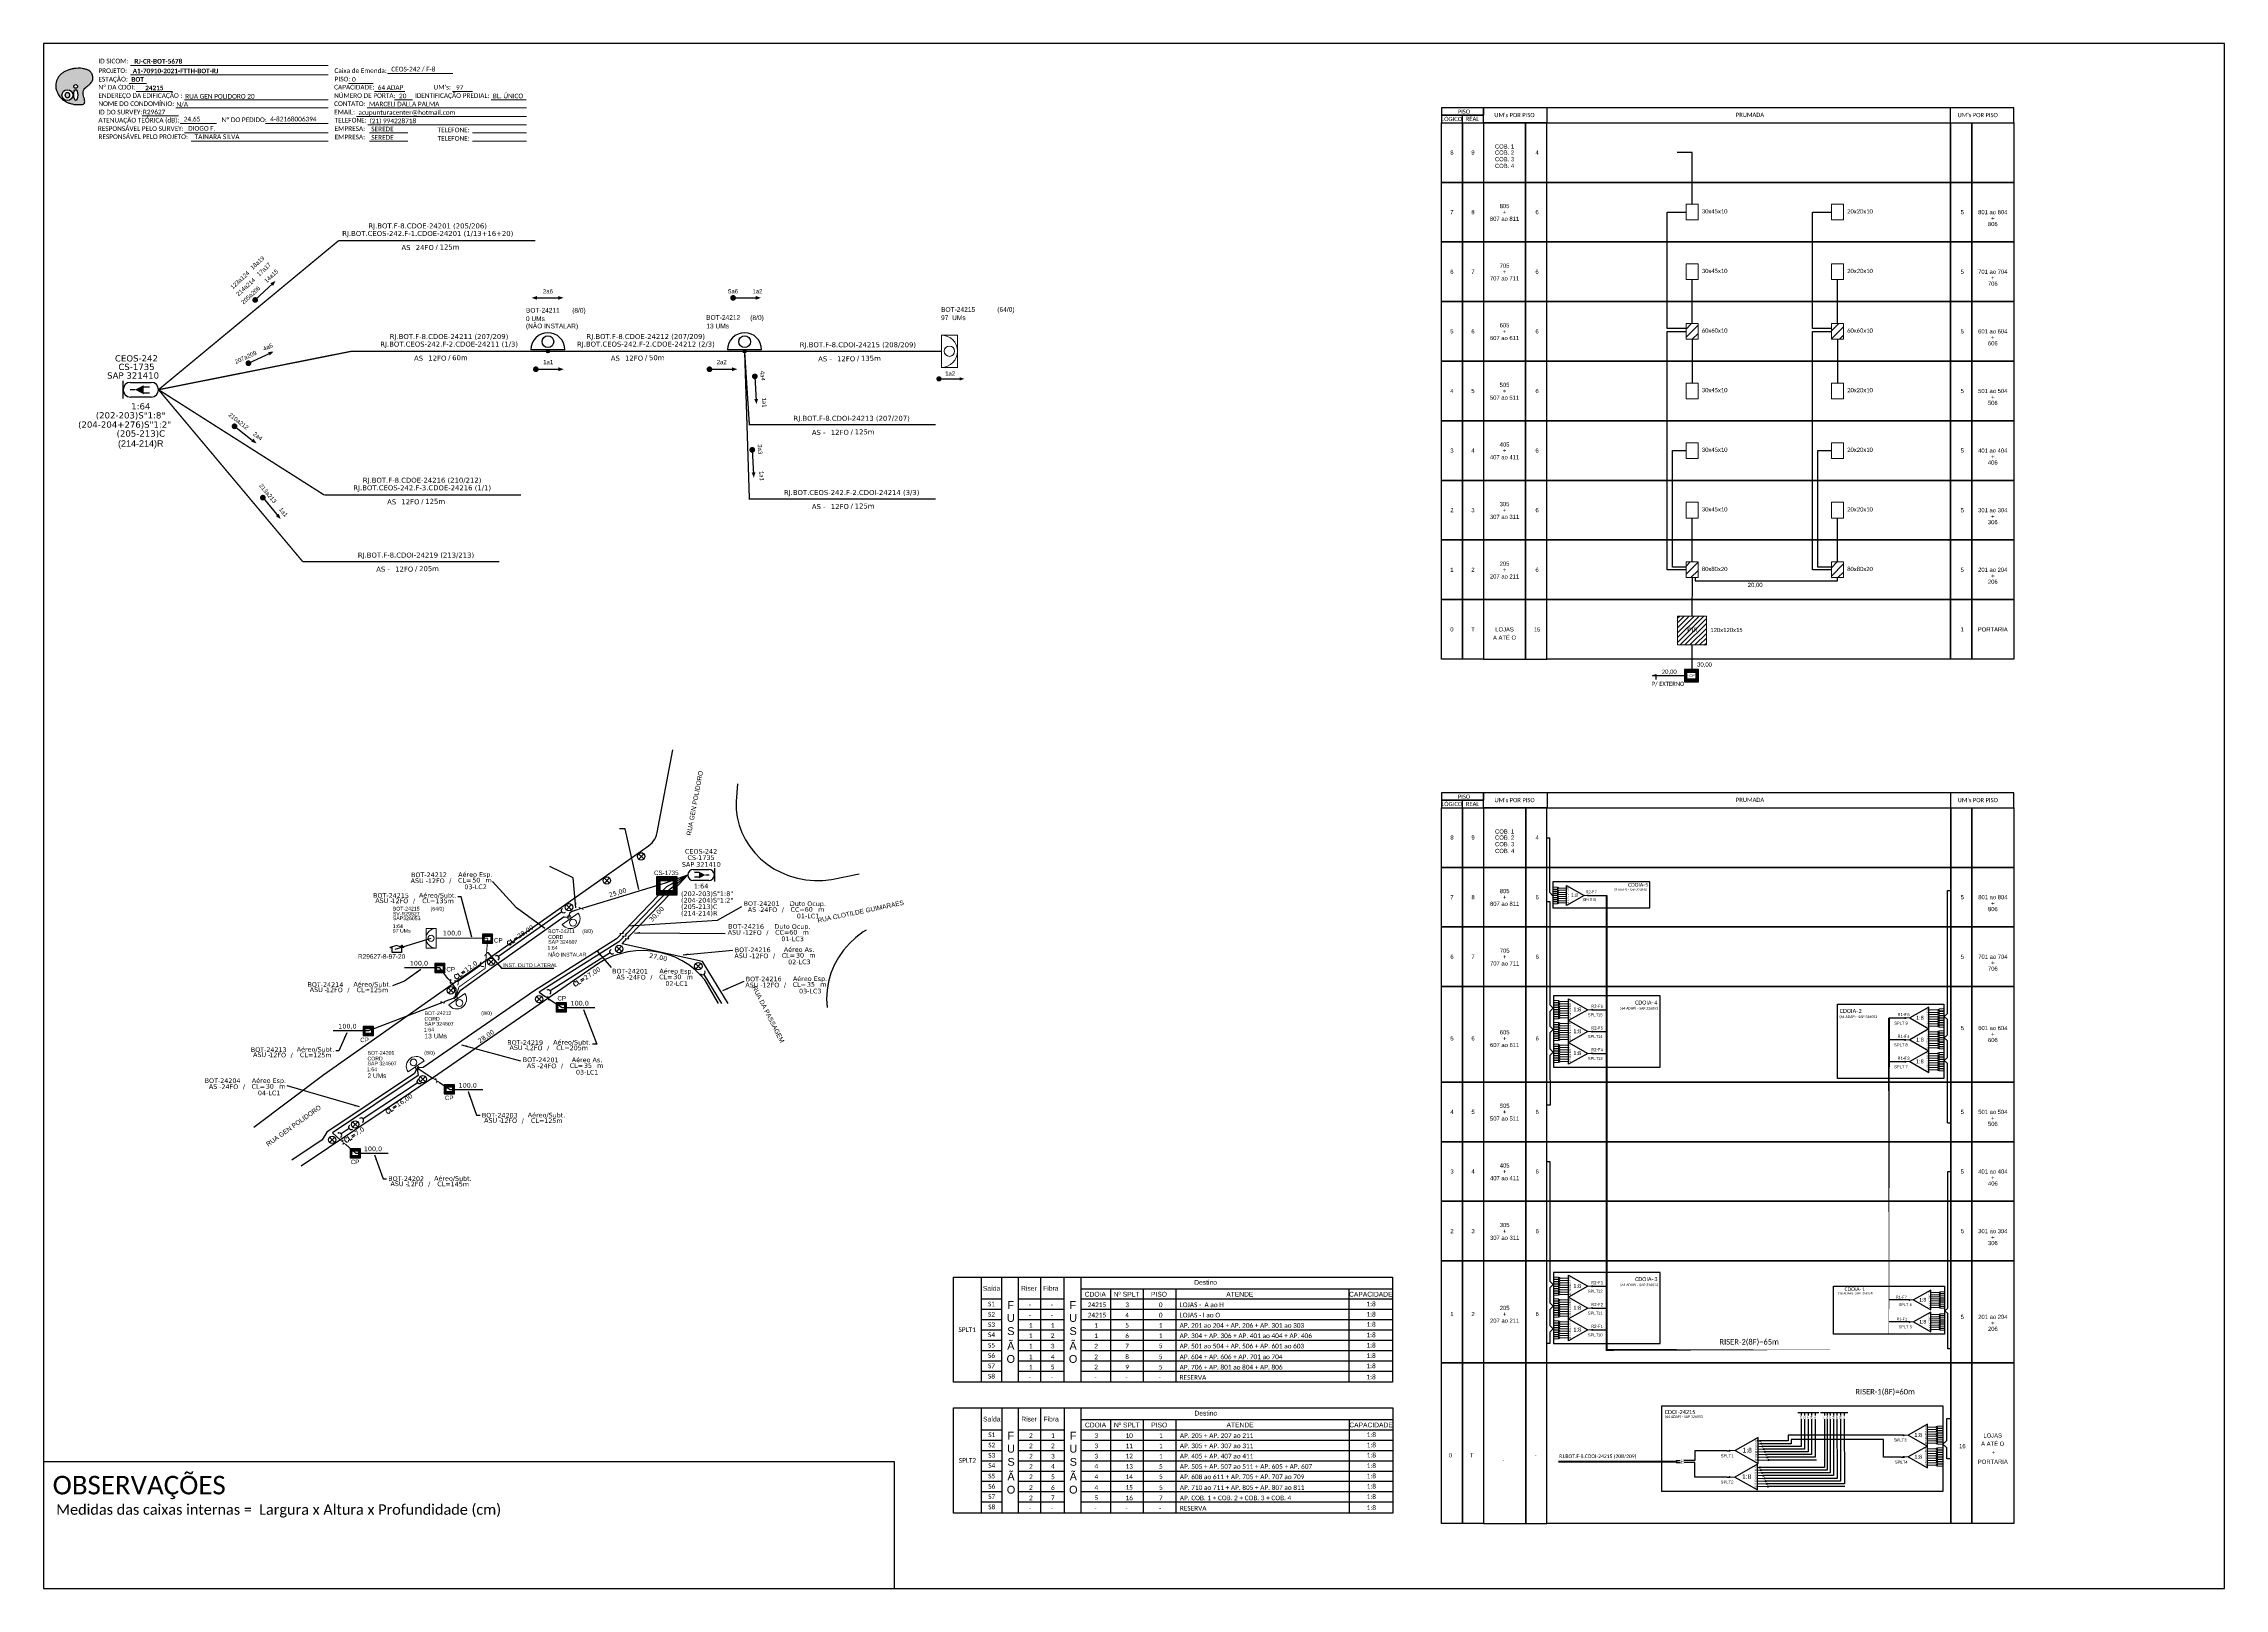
# Model space of a CAD drawing. Extents: x -89 to 749, y 705 to 1299.
import ezdxf
from ezdxf.enums import TextEntityAlignment as Align

# ---------------------------------------------------------------- set-up
doc = ezdxf.new("R2010")
doc.units = 0
for name, color, linetype in [('10.1-Caixas Subterrâneas', 5, 'Continuous'), ('10.4-Postes', 1, 'Continuous'), ('20.4-CEOS', 1, 'Continuous'), ('CAP a instalar', 1, 'Continuous'), ('label_cabos', 7, 'Continuous'), ('Legenda', 1, 'Continuous'), ('QUADRA', 7, 'Continuous'), ('SETA', 7, 'Continuous'), ('Subida Lateral', 5, 'Continuous'), ('surveys', 7, 'Continuous'), ('surveys legendas', 7, 'Continuous'), ('UNIFILAR', 7, 'Continuous')]:
    doc.layers.add(name, color=color, linetype=linetype)
for name, color, linetype, lineweight in [("20.0-LEGENDA DOS CDO'S", 1, 'Continuous', 0), ('20.1-CDO_INTERIOR', 1, 'Continuous', 0), ('20.2-CDO_POSTE', 1, 'Continuous', 5), ('20.6-CORDOALHA_SUPORTE', 7, 'Continuous', 25), ('40.1-ETIQUETAS', 1, 'Continuous', 20), ('CORDOALHA_SUPORTE', 7, 'Continuous', 25), ('Segmento Logradouro Texto', 7, 'Continuous', 0)]:
    doc.layers.add(name, color=color, linetype=linetype, lineweight=lineweight)
doc.layers.add('DROP DE CLIENTE', color=140, linetype='Continuous', plot=False)
doc.layers.add('EXTRA', color=50, linetype='Continuous', plot=False)
doc.styles.add('ARIAL', font='arial.ttf')
doc.styles.add('DIGICADE', font='arial.ttf')
doc.styles.add('ROMANS', font='romans')
doc.styles.add('siredit', font='verdana.ttf')
doc.styles.get("Standard").update_dxf_attribs({"font": 'arial.ttf'})
doc.styles.add('WMF-Calibri0', font='calibri.ttf')
doc.styles.add('WMF-Calibri1', font='calibrib.ttf')
doc.linetypes.add('FENCELINE1', pattern='A,0.25,-0.1,[133,ltypeshp.shx,S=0.1,R=0,X=-0.1,Y=0],-0.1,1', length=1.45)
doc.linetypes.add('RESERVA', pattern='A,0.5,-0.15,["RESERVA",Standard,S=0.18,R=0,X=0,Y=-0.1],-1.3', length=1.95)
doc.dimstyles.new('CL', dxfattribs={"dimtxt": 1, "dimasz": 2, "dimexe": 0.18, "dimexo": 0.0625, "dimgap": 0.09, "dimtad": 0, "dimdec": 0, "dimrnd": 1, "dimzin": 0, "dimdsep": 46, "dimtxsty": 'siredit', "dimblk": 'NONE', "dimcen": 0, "dimse1": 1, "dimse2": 1, "dimsd1": 1, "dimsd2": 1, "dimclrt": 7, "dimadec": 0, "dimazin": 0, "dimtfac": 1, "dimtdec": 0, "dimtofl": 0, "dimtmove": 0, "dimatfit": 3, "dimfxl": 0, "dimtolj": 1, "dimtzin": 0, "dimarcsym": 0})
doc.dimstyles.new('ISO-25', dxfattribs={"dimtxt": 2.5, "dimasz": 2.5, "dimexe": 1.25, "dimexo": 0.625, "dimtad": 1, "dimtxsty": 'Standard', "dimcen": 2.5, "dimadec": 0, "dimazin": 0, "dimtfac": 1, "dimtmove": 0, "dimatfit": 3, "dimfxl": 0, "dimarcsym": 0})

# ---------------------------------------------------------------- blocks, each defined once
blk = doc.blocks.new('OI')
h = blk.add_hatch(color=40)
edge = h.paths.add_edge_path()
edge.add_spline(control_points=[(4.35, -0.67), (3.92, -0.99), (3.26, -1.5), (2.81, -2.59), (2.9, -3.5), (3.06, -4.27), (3.31, -4.85), (3.37, -5.39), (3.4, -5.88), (3.2, -6.4), (2.54, -6.61), (1.65, -6.63), (0.55, -6.67), (-0.56, -6.42), (-1.61, -6.14), (-2.77, -5.61), (-3.92, -4.77), (-4.89, -3.7), (-5.34, -2.65), (-5.6, -1.94), (-5.85, -0.96), (-5.71, 0.47), (-5.1, 2.02), (-4.14, 3.02), (-3.3, 3.61), (-2.37, 4.16), (-1.36, 4.44), (-0.56, 4.7), (0.79, 4.85), (2.24, 4.97), (3.79, 4.57), (4.67, 4.21), (5.44, 3.65), (5.76, 2.99), (6.03, 2.21), (6.01, 1.46), (5.72, 0.64), (5.31, 0.08), (4.88, -0.38), (4.51, -0.55), (4.35, -0.67)], knot_values=[0, 0, 0, 0, 1.60434, 2.417191, 3.427595, 4.282808, 4.776746, 5.304182, 5.888771, 6.258406, 6.858137, 7.79129, 8.986195, 10.124242, 11.187857, 12.242908, 13.953784, 15.414161, 16.515391, 17.349188, 17.675853, 19.552021, 21.515531, 22.568638, 23.63245, 24.621084, 25.782718, 26.745347, 27.142653, 29.870543, 31.004649, 31.921532, 32.709589, 33.801391, 34.042471, 35.192333, 35.971461, 36.628871, 37.254359, 37.836911, 37.836911, 37.836911, 37.836911], degree=3, periodic=0)
h.paths.add_polyline_path([(1.13, -0.87, -1), (-0.04, -0.87, -1)], flags=16)
edge = h.paths.add_edge_path(flags=16)
edge.add_ellipse((0.56, -3.59), major_axis=(-0.02, 1.71), ratio=0.361305, start_angle=0, end_angle=360)
h.paths.add_polyline_path([(-0.36, -3.62, -1), (-3.8, -3.62, -1)], flags=16)
edge = h.paths.add_edge_path(flags=0)
edge.add_ellipse((-2.08, -3.62), major_axis=(0, 0.885), ratio=0.758294, start_angle=0, end_angle=360)
at = {"color": 40}
for centre, radius in [((-2.08, -3.62), 1.72), ((0.54, -0.87), 0.587)]:
    blk.add_circle(centre, radius, dxfattribs=at)
blk.add_ellipse((-2.08, -3.62), major_axis=(0, 0.885), ratio=0.758294, start_param=-3.141592653589792, end_param=3.141592653589792, dxfattribs=at)
blk.add_ellipse((0.56, -3.59), major_axis=(-0.02, 1.71), ratio=0.361305, dxfattribs=at)
at = {"color": 40, "start_tangent": (-0.800898, -0.598801), "end_tangent": (-0.800898, -0.598801)}
blk.add_spline([(4.35, -0.67), (3.2, -1.78), (2.9, -2.54), (2.92, -3.55), (3.12, -4.38), (3.28, -4.85), (3.37, -5.37), (3.35, -5.95), (3.2, -6.29), (2.66, -6.55), (1.73, -6.63), (0.54, -6.62), (-0.58, -6.41), (-1.6, -6.11), (-2.56, -5.67), (-3.95, -4.67), (-4.89, -3.56), (-5.37, -2.56), (-5.64, -1.78), (-5.72, -1.46), (-5.63, 0.42), (-4.84, 2.22), (-4.13, 2.99), (-3.27, 3.62), (-2.4, 4.09), (-1.3, 4.47), (-0.37, 4.72), (0.02, 4.77), (2.75, 4.8), (3.85, 4.53), (4.69, 4.16), (5.31, 3.68), (5.85, 2.73), (5.93, 2.5), (5.94, 1.35), (5.67, 0.62), (5.29, 0.08), (4.84, -0.36), (4.35, -0.67)], degree=3, dxfattribs=at)
blk = doc.blocks.new('SAN')
at = {"layer": 'SETA'}
blk.add_lwpolyline([(-2.58, 0), (6.02, 0)], dxfattribs=at)
for points in [[(-2.1, -0.66), (-3.93, 0), (-2.1, 0.67)], [(5.33, 0.68), (7.16, 0.01), (5.33, -0.65)]]:
    blk.add_solid(points, dxfattribs=at)
blk = doc.blocks.new('ETIQUETA_RS5F')
at = {"layer": '40.1-ETIQUETAS', "color": 0, "style": 'siredit'}
blk.add_text('/', height=1.5, dxfattribs=at).set_placement((1.58, -1.95), align=Align.MIDDLE_RIGHT)
for tag, p in [('ETIQUETA_R_SECUNDARIA', (1.21, 2.1)), ('ETIQUETA_R_PRIMARIA', (1.21, 4.1)), ('F_ATIVAS/F_MORTAS', (1.14, -4.24))]:
    blk.add_attdef(tag, text='', height=1.5, dxfattribs=at).set_placement(p, align=Align.MIDDLE_CENTER)
for tag, p in [('TIPO_CABO', (-6.58, -2.12)), ('CAP_CABO', (0.4, -2.09))]:
    blk.add_attdef(tag, text='', height=1.5, dxfattribs=at).set_placement(p, align=Align.MIDDLE_RIGHT)
for tag, p in [('FUSÃO_1', (0.85, -8.39)), ('FUSÃO_2', (0.85, -10.6)), ('FUSÃO_3', (0.85, -12.93)), ('FUSÃO_4', (0.85, -15.14)), ('FUSÃO_5', (0.85, -17.16))]:
    blk.add_attdef(tag, text='', height=1.5, dxfattribs=at).set_placement(p, align=Align.CENTER)
blk.add_attdef('METROS', text='', height=1.5, dxfattribs=at).set_placement((2.14, -1.95), align=Align.MIDDLE_LEFT)
blk = doc.blocks.new('CDOE-TEXTO PADRÃO')
at = {"layer": "20.0-LEGENDA DOS CDO'S", "color": 0, "style": 'ARIAL'}
for tag, p in [('CDO_N', (0.49, 7.39)), ('SAP', (0.51, 1.67)), ('CORDOALHA', (0.5, 4.33)), ('SPLITER_1', (0.59, -0.91)), ('(XX-XX_F)S', (0.54, -8.29)), ('SPLITER_2', (0.6, -3.55)), ('(XX-XX_L)S', (0.55, -10.83)), ('UMS', (0.55, -13.15))]:
    blk.add_attdef(tag, p, '', height=1.7, rotation=0.11799, dxfattribs=at)
blk.add_attdef('FIBRAS_UTILIZADAS', text='', height=1.7, rotation=0.11799, dxfattribs=at).set_placement((19.77, 7.43), align=Align.CENTER)
blk = doc.blocks.new('CDOE_CT_POSTE')
at = {"layer": "20.0-LEGENDA DOS CDO'S", "color": 0, "style": 'ARIAL'}
for tag, p in [('CDO_N', (0.12, 5.25)), ('CORDOALHA', (0.12, 4.02)), ('SAP', (0.12, 2.96)), ('1:XX', (0.14, 1.23)), ('UMS', (0.14, 0.22))]:
    blk.add_attdef(tag, p, '', height=0.68, rotation=0.118, dxfattribs=at)
blk.add_attdef('FIBRAS_UTILIZADAS', text='', height=0.68, rotation=0.118, dxfattribs=at).set_placement((7.83, 5.26), align=Align.CENTER)
blk = doc.blocks.new('CDOI_INT')
at = {"layer": '20.1-CDO_INTERIOR', "color": 0, "lineweight": 18}
blk.add_lwpolyline([(4.25, -4.25), (4.25, 4.25), (0, 4.25), (0, -4.25)], close=True, dxfattribs=at)
blk.add_circle((2.12, 0), 1.36, dxfattribs=at)
blk.add_arc((0, 0), 4.25, 270, 90, dxfattribs=at)
at = {"layer": "20.0-LEGENDA DOS CDO'S", "color": 0, "style": 'ARIAL'}
for tag, p in [('CDO_N', (-0.08, 10.38)), ('SPLITER_1', (21.18, 10.38)), ('SAP', (-0.08, 6.23)), ('SURVEY', (-0.08, 8.2)), ('SPLITER_2', (21.19, 8.68)), ('1:XX', (5.94, -2.22)), ('UMS', (5.94, -4.24))]:
    blk.add_attdef(tag, p, '', height=1.36, dxfattribs=at)
blk.add_attdef('FIBRAS_UTILIZADAS', text='', height=1.36, dxfattribs=at).set_placement((15.34, 10.38), align=Align.CENTER)
blk = doc.blocks.new('SURVEY_SURVEY')
for p, q in [((0, 0.0000152), (-0.0000151, 0.0000108)), ((-0.0000151, 0.0000108), (-0.0000104, 0.0000108)), ((-0.0000103, 0), (-0.0000103, 0.0000108)), ((0.0000103, 0), (-0.0000103, 0)), ((0, 0.0000152), (0.0000151, 0.0000108)), ((0.0000101, 0.0000159), (0.0000117, 0.0000159)), ((0.0000101, 0.0000123), (0.0000101, 0.0000159)), ((0.0000151, 0.0000108), (0.0000103, 0.0000108)), ((0.0000103, 0.0000108), (0.0000103, 0)), ((0.0000117, 0.0000159), (0.0000117, 0.0000119))]:
    blk.add_line(p, q)
blk = doc.blocks.new('*X58')
at = {"color": 0, "linetype": 'Continuous'}
for p, q in [((-1.25, 0.34099), (-0.49099, 1.1)), ((-1.25, 0.517767), (-0.667767, 1.1)), ((-1.25, 0.694544), (-0.844544, 1.1)), ((-1.25, 0.87132), (-1.02132, 1.1)), ((-1.25, 1.048097), (-1.198097, 1.1)), ((-1.25, 0.164214), (-0.8035, 0.610714)), ((-1.25, -0.012563), (-0.8035, 0.433937)), ((-1.25, -0.18934), (-0.8035, 0.25716)), ((-1.25, -0.366117), (-0.8035, 0.080383)), ((-0.789214, 0.625), (-0.314214, 1.1)), ((-0.612437, 0.625), (-0.137437, 1.1)), ((-0.43566, 0.625), (0.03934, 1.1)), ((-0.258883, 0.625), (0.216117, 1.1)), ((-0.082107, 0.625), (0.392893, 1.1)), ((0.09467, 0.625), (0.56967, 1.1)), ((0.271447, 0.625), (0.746447, 1.1)), ((0.448223, 0.625), (0.923223, 1.1)), ((0.625, 0.625), (1.1, 1.1)), ((0.801777, 0.625), (1.25, 1.073223)), ((0.8035, 0.449947), (1.25, 0.896447)), ((0.8035, 0.27317), (1.25, 0.71967)), ((0.8035, 0.096393), (1.25, 0.542893)), ((0.8035, -0.080383), (1.25, 0.366117)), ((0.8035, -0.25716), (1.25, 0.18934)), ((0.8035, -0.433937), (1.25, 0.012563)), ((-1.25, -0.542893), (-0.8035, -0.096393)), ((-1.25, -0.71967), (-0.8035, -0.27317)), ((-1.25, -0.896447), (-0.8035, -0.449947)), ((-1.25, -1.073223), (-0.801777, -0.625)), ((-1.1, -1.1), (-0.625, -0.625)), ((-0.923223, -1.1), (-0.448223, -0.625)), ((-0.746447, -1.1), (-0.271447, -0.625)), ((-0.56967, -1.1), (-0.09467, -0.625)), ((-0.392893, -1.1), (0.082107, -0.625)), ((-0.216117, -1.1), (0.258883, -0.625)), ((-0.03934, -1.1), (0.43566, -0.625)), ((0.137437, -1.1), (0.612437, -0.625)), ((0.314214, -1.1), (0.789214, -0.625)), ((0.49099, -1.1), (1.25, -0.34099)), ((0.667767, -1.1), (1.25, -0.517767)), ((0.8035, -0.610714), (1.25, -0.164214)), ((0.844544, -1.1), (1.25, -0.694544)), ((1.02132, -1.1), (1.25, -0.87132)), ((1.198097, -1.1), (1.25, -1.048097))]:
    blk.add_line(p, q, dxfattribs=at)
blk = doc.blocks.new('MANHOLE_MQ')
at = {"color": 0, "linetype": 'Continuous'}
for p, q in [((0.0000062, 0.0000057), (-0.0000063, 0.0000057)), ((-0.0000063, 0.0000057), (-0.0000063, -0.0000053)), ((-0.000004, 0.0000033), (0.000004, 0.0000033)), ((-0.000004, -0.0000029), (-0.000004, 0.0000033)), ((0.000004, 0.0000033), (0.000004, -0.0000029)), ((0.0000062, -0.0000053), (0.0000062, 0.0000057)), ((-0.0000063, -0.0000053), (0.0000062, -0.0000053)), ((0.000004, -0.0000029), (-0.000004, -0.0000029)), ((0.000004, -0.0000029), (0.000004, -0.0000029))]:
    blk.add_line(p, q, dxfattribs=at)
at = {"color": 0, "linetype": 'Continuous', "xscale": 5e-06, "yscale": 5e-06, "zscale": 1e-05}
blk.add_blockref('*X58', (0, 0.0000002), dxfattribs=at)
blk = doc.blocks.new('*U71')
at = {"color": 0}
blk.add_line((2.14, -0.58), (-2.1, -0.68), dxfattribs=at)
for centre, radius in [((0, 0.38), 0.733), ((0.03, -1.03), 0.393)]:
    blk.add_circle(centre, radius, dxfattribs=at)
blk.add_arc((0.02, -0.63), 2.12, 1.3782, 181.3782, dxfattribs=at)
blk = doc.blocks.new('Inst CDOE-8 CAIXA DIST OPT CDOE 48F_8D C_SPL OPTAP')
at = {"layer": "20.0-LEGENDA DOS CDO'S", "color": 0, "style": 'ARIAL'}
for tag, p, height in [('CORDOALHA', (0.12, 4.02), 0.8), ('FID', (0.12, 5.25), 0.8), ('1:XX', (-0.01, 1.7), 0.8), ('SAP', (0.12, 2.96), 0.8), ('UMS', (0.14, 0.22), 1)]:
    blk.add_attdef(tag, p, '', height=height, rotation=0.118, dxfattribs=at)
at = {"layer": "20.0-LEGENDA DOS CDO'S", "color": 0}
for tag, p, style, flags in [('ID_ATIVIDADE', (0.12, 6.47), 'ARIAL', 3), ('FATOR', (7.92, 6.47), 'ARIAL', 1), ('QTDE', (0.23, -0.97), 'DIGICADE', 3)]:
    blk.add_attdef(tag, p, '', height=0.8, rotation=0.118, dxfattribs=dict(at, style=style, flags=flags))
at = {"layer": "20.0-LEGENDA DOS CDO'S", "color": 0, "style": 'ARIAL'}
blk.add_attdef('FIBRAS_UTILIZADAS', text='', height=0.8, rotation=0.118, dxfattribs=at).set_placement((13.48, 5.26), align=Align.CENTER)
blk = doc.blocks.new('LEGENDA DOS CABOS')
at = {"layer": 'EXTRA', "color": 0, "style": 'siredit'}
for tag, p in [('ID', (4.6, 0.97)), ('XX', (9.03, 0.97))]:
    blk.add_attdef(tag, text='', height=0.48, rotation=359.69, dxfattribs=at).set_placement(p, align=Align.MIDDLE_CENTER)
at = {"layer": 'Legenda', "color": 0, "style": 'siredit'}
for tag, p in [('TIPO_CABO', (1.31, 0)), ('CABO', (4.69, -0.05)), ('/', (6.81, -0.05)), ('METROS', (10.03, -0.05))]:
    blk.add_attdef(tag, text='', height=0.8, rotation=359.69, dxfattribs=at).set_placement(p, align=Align.MIDDLE_CENTER)
blk = doc.blocks.new('_None')
blk = doc.blocks.new('Inst CB DT OCUP CFOA-SM-ASU-120-S-12')
at = {"layer": 'label_cabos', "color": 0, "style": 'siredit'}
for tag, flags, p in [('ID_ATIVIDADE', 3, (1.31, 2.67)), ('FATOR', 1, (11.56, 2.55))]:
    blk.add_attdef(tag, text='', height=1, rotation=359.69, dxfattribs=dict(at, flags=flags)).set_placement(p, align=Align.MIDDLE_CENTER)
for tag, p in [('TIPO_CABO', (1.26, 0)), ('DESTINO_CABO', (3.13, 1.26)), ('CABO', (4.69, -0.05)), ('/', (7.71, -0.05)), ('LANCE', (10.91, 0)), ('TIPO_CABO', (13.11, 1.24)), ('UND', (15.96, 0)), ('FID', (13.15, -1.41))]:
    blk.add_attdef(tag, text='', height=1, rotation=359.69, dxfattribs=at).set_placement(p, align=Align.MIDDLE_CENTER)
blk.add_attdef('QTDE', (12.43, -0.47), '', height=1, rotation=359.69, dxfattribs=at)
blk = doc.blocks.new('Inst CB AS CFOA-SM-ASU-120-S-12')
at = {"layer": 'label_cabos', "color": 0, "style": 'siredit'}
for tag, flags, p in [('ID_ATIVIDADE', 3, (1.31, 2.67)), ('FATOR', 1, (11.56, 2.55))]:
    blk.add_attdef(tag, text='', height=1, rotation=359.69, dxfattribs=dict(at, flags=flags)).set_placement(p, align=Align.MIDDLE_CENTER)
for tag, p in [('TIPO_CABO', (1.26, 0)), ('DESTINO_CABO', (3.13, 1.26)), ('CABO', (4.69, -0.05)), ('/', (7.71, -0.05)), ('LANCE', (10.81, 0)), ('TIPO_CABO', (13.11, 1.24)), ('UND', (15.96, 0)), ('FID', (13.15, -1.41))]:
    blk.add_attdef(tag, text='', height=1, rotation=359.69, dxfattribs=at).set_placement(p, align=Align.MIDDLE_CENTER)
blk.add_attdef('QTDE', (12.43, -0.47), '', height=1, rotation=359.69, dxfattribs=at)
blk = doc.blocks.new('Inst CB ESP CFOA-SM-ASU-120-S-12')
at = {"layer": 'label_cabos', "color": 0, "style": 'siredit'}
for tag, flags, p in [('ID_ATIVIDADE', 3, (1.31, 2.67)), ('FATOR', 1, (11.56, 2.55))]:
    blk.add_attdef(tag, text='', height=1, rotation=359.69, dxfattribs=dict(at, flags=flags)).set_placement(p, align=Align.MIDDLE_CENTER)
for tag, p in [('TIPO_CABO', (1.26, 0)), ('DESTINO_CABO', (3.13, 1.26)), ('CABO', (4.69, -0.05)), ('/', (7.71, -0.05)), ('LANCE', (10.81, 0)), ('TIPO_CABO', (13.11, 1.24)), ('UND', (15.96, 0)), ('FID', (13.15, -1.41))]:
    blk.add_attdef(tag, text='', height=1, rotation=359.69, dxfattribs=at).set_placement(p, align=Align.MIDDLE_CENTER)
blk.add_attdef('QTDE', (12.43, -0.47), '', height=1, rotation=359.69, dxfattribs=at)
blk = doc.blocks.new('Inst CORD ALUMINIO 4.8 MM 3F')
at = {"layer": '20.6-CORDOALHA_SUPORTE', "color": 0, "lineweight": 0, "style": 'ROMANS'}
for tag, p, flags in [('FATOR', (-5.2, -4.44), 3), ('ID_ATIVIDADE', (-5.2, -6.67), 3), ('FID', (-5.2, -8.9), 1)]:
    blk.add_attdef(tag, p, '', height=1, dxfattribs=dict(at, flags=flags))
blk.add_attdef('LANCE', text='', height=1, dxfattribs=at).set_placement((-0.54, -2.21), align=Align.RIGHT)
at = {"layer": '20.6-CORDOALHA_SUPORTE', "color": 0, "style": 'siredit'}
blk.add_attdef('QTDE', (-0.54, -2.21), '', height=1, rotation=359.69, dxfattribs=at)
blk = doc.blocks.new('Inst CB ESP CFOA-SM-AS-80-TS-24')
at = {"layer": 'label_cabos', "color": 0, "style": 'siredit'}
for tag, flags, p in [('ID_ATIVIDADE', 3, (1.31, 2.67)), ('FATOR', 1, (11.56, 2.55))]:
    blk.add_attdef(tag, text='', height=1, rotation=359.69, dxfattribs=dict(at, flags=flags)).set_placement(p, align=Align.MIDDLE_CENTER)
for tag, p in [('TIPO_CABO', (1.76, 0)), ('DESTINO_CABO', (3.13, 1.26)), ('CABO', (4.69, -0.05)), ('/', (7.71, -0.05)), ('LANCE', (10.81, 0)), ('TIPO_CABO', (13.11, 1.24)), ('UND', (15.96, 0)), ('FID', (13.15, -1.41))]:
    blk.add_attdef(tag, text='', height=1, rotation=359.69, dxfattribs=at).set_placement(p, align=Align.MIDDLE_CENTER)
blk.add_attdef('QTDE', (12.43, -0.47), '', height=1, rotation=359.69, dxfattribs=at)
blk = doc.blocks.new('Inst CB AS CFOA-SM-AS-80-TS-24')
at = {"layer": 'label_cabos', "color": 0, "style": 'siredit'}
for tag, flags, p in [('ID_ATIVIDADE', 3, (1.31, 2.67)), ('FATOR', 1, (11.56, 2.55))]:
    blk.add_attdef(tag, text='', height=1, rotation=359.69, dxfattribs=dict(at, flags=flags)).set_placement(p, align=Align.MIDDLE_CENTER)
for tag, p in [('TIPO_CABO', (1.76, 0)), ('DESTINO_CABO', (3.13, 1.26)), ('CABO', (4.69, -0.05)), ('/', (7.71, -0.05)), ('LANCE', (10.81, 0)), ('TIPO_CABO', (13.11, 1.24)), ('UND', (15.96, 0)), ('FID', (13.15, -1.41))]:
    blk.add_attdef(tag, text='', height=1, rotation=359.69, dxfattribs=at).set_placement(p, align=Align.MIDDLE_CENTER)
blk.add_attdef('QTDE', (12.43, -0.47), '', height=1, rotation=359.69, dxfattribs=at)
blk = doc.blocks.new('Inst CB DT OCUP CFOA-SM-AS-80-TS-24')
at = {"layer": 'label_cabos', "color": 0, "style": 'siredit'}
for tag, flags, p in [('ID_ATIVIDADE', 3, (1.31, 2.67)), ('FATOR', 1, (11.56, 2.55))]:
    blk.add_attdef(tag, text='', height=1, rotation=359.69, dxfattribs=dict(at, flags=flags)).set_placement(p, align=Align.MIDDLE_CENTER)
for tag, p in [('TIPO_CABO', (1.76, 0)), ('DESTINO_CABO', (3.13, 1.26)), ('CABO', (4.69, -0.05)), ('/', (7.71, -0.05)), ('LANCE', (10.91, 0)), ('TIPO_CABO', (13.11, 1.24)), ('UND', (15.96, 0)), ('FID', (13.15, -1.41))]:
    blk.add_attdef(tag, text='', height=1, rotation=359.69, dxfattribs=at).set_placement(p, align=Align.MIDDLE_CENTER)
blk.add_attdef('QTDE', (12.43, -0.47), '', height=1, rotation=359.69, dxfattribs=at)
blk = doc.blocks.new('*U79')
at = {"layer": '20.4-CEOS', "color": 7, "style": 'siredit'}
for tag, p in [('FIBRAS_SPLITTER', (0, 0)), ('FIBRAS_TOP_C', (0, -4.13)), ('RESERVA_FINAIS', (0, -5.46))]:
    blk.add_attdef(tag, p, '', height=1.01, dxfattribs=at)
for tag, p, flags in [('QTDE', (0, -9.4), 1), ('ID_ATIVIDADE', (0, -6.77), 3), ('FATOR', (0, -8.09), 1), ('FID', (0, -10.71), 1)]:
    blk.add_attdef(tag, p, '', height=1.01, dxfattribs=dict(at, flags=flags))
blk = doc.blocks.new('*U81')
at = {"layer": '20.4-CEOS', "color": 7, "style": 'siredit'}
blk.add_attdef('FIBRAS_SPLITTER', (0, 0), '', height=1.01, dxfattribs=at)
for tag, p, flags in [('QTDE', (0, -4.11), 1), ('ID_ATIVIDADE', (0, -1.48), 3), ('FATOR', (0, -2.79), 1), ('FID', (0, -5.42), 1)]:
    blk.add_attdef(tag, p, '', height=1.01, dxfattribs=dict(at, flags=flags))
blk = doc.blocks.new('SPLT_1-8_SC-APC')
at = {"color": 1, "lineweight": 0}
blk.add_lwpolyline([(-17, -7.5), (-19.3, -7.5)], dxfattribs=at)
at = {"color": 1}
blk.add_lwpolyline([(-7.4, -2.1), (-17, -7.5), (-7.4, -13), (-7.4, -2.1)], dxfattribs=at)
at = {"color": 3, "lineweight": 0}
for points in [[(-3, -3.5), (-7.4, -3.5)], [(-7.4, -4.7), (-3, -4.7)], [(-7.4, -5.8), (-3, -5.8)], [(-7.4, -7), (-3, -7)], [(-7.4, -8.1), (-3, -8.1)], [(-7.4, -9.3), (-3, -9.3)], [(-7.4, -10.4), (-3, -10.4)], [(-2.4, -3), (-2.4, -4)], [(-2.4, -3), (0, -3)], [(-2.4, -4), (0, -4)], [(-2.4, -4.2), (-2.4, -5.2)], [(-2.4, -4.2), (0, -4.2)], [(-2.4, -5.2), (0, -5.2)], [(-2.4, -5.3), (-2.4, -6.3)], [(-2.4, -5.3), (0, -5.3)], [(-2.4, -6.3), (0, -6.3)], [(-2.4, -6.5), (-2.4, -7.5)], [(-2.4, -6.5), (0, -6.5)], [(-2.4, -7.5), (0, -7.5)], [(-2.4, -7.6), (-2.4, -8.6)], [(-2.4, -7.6), (0, -7.6)], [(-2.4, -8.6), (0, -8.6)], [(-2.4, -8.8), (-2.4, -9.8)], [(-2.4, -8.8), (0, -8.8)], [(-2.4, -9.8), (0, -9.8)], [(-2.4, -9.9), (-2.4, -10.9)], [(-2.4, -9.9), (0, -9.9)], [(-7.4, -11.6), (-3, -11.6)], [(-2.4, -10.9), (0, -10.9)], [(-2.4, -11.1), (-2.4, -12.1)], [(-2.4, -11.1), (0, -11.1)], [(-2.4, -12.1), (0, -12.1)]]:
    blk.add_lwpolyline(points, dxfattribs=at)
for points in [[(-3, -3.2), (-2.4, -3.2), (-2.4, -3.8), (-3, -3.8)], [(-3, -4.4), (-2.4, -4.4), (-2.4, -5), (-3, -5)], [(-3, -5.5), (-2.4, -5.5), (-2.4, -6.1), (-3, -6.1)], [(-3, -6.7), (-2.4, -6.7), (-2.4, -7.3), (-3, -7.3)], [(-3, -7.8), (-2.4, -7.8), (-2.4, -8.4), (-3, -8.4)], [(-3, -9), (-2.4, -9), (-2.4, -9.6), (-3, -9.6)], [(-3, -10.1), (-2.4, -10.1), (-2.4, -10.7), (-3, -10.7)], [(-3, -11.3), (-2.4, -11.3), (-2.4, -11.9), (-3, -11.9)]]:
    blk.add_lwpolyline(points, close=True, dxfattribs=at)
at = {"color": 1, "style": 'ARIAL'}
for s, height, p in [('1:8', 2, (-13.9, -8.4)), ('S1', 0.75, (-8.7, -3.8)), ('S2', 0.75, (-8.7, -5)), ('S3', 0.75, (-8.7, -6.2)), ('S4', 0.75, (-8.7, -7.4)), ('S5', 0.75, (-8.7, -8.6)), ('S6', 0.75, (-8.7, -9.7)), ('S7', 0.75, (-8.7, -10.8)), ('S8', 0.75, (-8.7, -11.9))]:
    blk.add_text(s, height=height, dxfattribs=at).set_placement(p)
blk = doc.blocks.new('SPLT_1-8_DIV_DIR')
h = blk.add_hatch(color=3)
h.dxf.hatch_style = 1
edge = h.paths.add_edge_path()
edge.add_arc((12.77, 4.04), 0.242, 0, 360)
h = blk.add_hatch(color=3)
h.dxf.hatch_style = 1
edge = h.paths.add_edge_path()
edge.add_arc((13.27, 2.88), 0.242, 0, 360)
h = blk.add_hatch(color=3)
h.dxf.hatch_style = 1
edge = h.paths.add_edge_path()
edge.add_arc((13.77, 1.73), 0.242, 0, 360)
h = blk.add_hatch(color=3)
h.dxf.hatch_style = 1
edge = h.paths.add_edge_path()
edge.add_arc((14.27, 0.58), 0.242, 0, 360)
h = blk.add_hatch(color=3)
h.dxf.hatch_style = 1
edge = h.paths.add_edge_path()
edge.add_arc((14.77, -0.58), 0.242, 0, 360)
h = blk.add_hatch(color=3)
h.dxf.hatch_style = 1
edge = h.paths.add_edge_path()
edge.add_arc((15.27, -1.73), 0.242, 0, 360)
h = blk.add_hatch(color=3)
h.dxf.hatch_style = 1
edge = h.paths.add_edge_path()
edge.add_arc((15.77, -2.88), 0.242, 0, 360)
h = blk.add_hatch(color=3)
h.dxf.hatch_style = 1
edge = h.paths.add_edge_path()
edge.add_arc((16.27, -4.04), 0.242, 0, 360)
at = {"color": 1, "lineweight": 0}
blk.add_lwpolyline([(2.22, 0), (0, 0)], dxfattribs=at)
at = {"color": 1}
blk.add_lwpolyline([(11.89, 5.45), (2.22, 0), (11.89, -5.45), (11.89, 5.45)], dxfattribs=at)
at = {"color": 7, "lineweight": 0}
for points in [[(12.77, 4.04), (11.89, 4.04)], [(11.89, 2.88), (13.27, 2.88)], [(11.89, 1.73), (13.77, 1.73)], [(11.89, 0.58), (14.27, 0.58)], [(11.89, -0.58), (14.77, -0.58)], [(11.89, -1.73), (15.27, -1.73)], [(11.89, -2.88), (15.77, -2.88)], [(11.89, -4.04), (16.27, -4.04)]]:
    blk.add_lwpolyline(points, dxfattribs=at)
at = {"color": 3}
for centre in [(12.77, 4.04), (13.27, 2.88), (13.77, 1.73), (14.27, 0.58), (14.77, -0.58), (15.27, -1.73), (15.77, -2.88), (16.27, -4.04)]:
    blk.add_circle(centre, 0.242, dxfattribs=at)
at = {"color": 1, "style": 'ARIAL'}
for s, height, p in [('1:8', 2, (5.35, -0.85)), ('S1', 0.75, (10.52, 3.77)), ('S2', 0.75, (10.52, 2.58)), ('S3', 0.75, (10.52, 1.37)), ('S4', 0.75, (10.52, 0.19)), ('S5', 0.75, (10.52, -1.02)), ('S6', 0.75, (10.52, -2.14)), ('S7', 0.75, (10.52, -3.24)), ('S8', 0.75, (10.52, -4.36))]:
    blk.add_text(s, height=height, dxfattribs=at).set_placement(p)

msp = doc.modelspace()

# ---------------------------------------------------------------- hatches: boundary and pattern name
h = msp.add_hatch()
h.set_pattern_fill('ANSI31', color=1, scale=0.7, style=0)
h.set_pattern_definition([(45, (-366.6006, 503.6042), (-1.571545, 1.571545), [])])
h.paths.add_polyline_path([(602.76, 1191.4), (598.13, 1191.4), (598.13, 1185.37), (602.76, 1185.37)])
h.paths.add_polyline_path([(546.86, 1191.4), (542.23, 1191.4), (542.23, 1185.37), (546.86, 1185.37)])
h.paths.add_polyline_path([(546.86, 1099.72), (542.23, 1099.72), (542.23, 1093.68), (546.86, 1093.68)])
h.paths.add_polyline_path([(602.76, 1099.72), (598.13, 1099.72), (598.13, 1093.68), (602.76, 1093.68)])
h.paths.add_polyline_path([(548.03, 1187.45), (558.59, 1187.45), (558.59, 1189.92), (548.03, 1189.92)], flags=9)
h = msp.add_hatch()
h.set_pattern_fill('ANSI31', color=1, scale=0.42)
h.set_pattern_definition([(45, (209.8602, 2921.5407), (-0.9429269, 0.9429269), [])])
h.paths.add_polyline_path([(550.05, 1078.86), (538.99, 1078.86), (538.99, 1067.79), (550.05, 1067.79)])
h.paths.add_polyline_path([(542.3, 1072.43), (547.06, 1072.43), (547.06, 1074.87), (542.3, 1074.87)], flags=24)
h = msp.add_hatch(color=3)
h.dxf.hatch_style = 1
edge = h.paths.add_edge_path()
edge.add_arc((504.58, 971.46), 0.179, 0, 360)
h = msp.add_hatch(color=3)
h.dxf.hatch_style = 1
edge = h.paths.add_edge_path()
edge.add_arc((506.18, 927.54), 0.197, -180, 180, ccw=False)
h = msp.add_hatch(color=3)
h.dxf.hatch_style = 1
edge = h.paths.add_edge_path()
edge.add_arc((626.53, 924.33), 0.197, 0, 360)
h = msp.add_hatch(color=3)
h.dxf.hatch_style = 1
edge = h.paths.add_edge_path()
edge.add_arc((506.18, 919.15), 0.197, -180, 180, ccw=False)
h = msp.add_hatch(color=3)
h.dxf.hatch_style = 1
edge = h.paths.add_edge_path()
edge.add_arc((626.53, 915.93), 0.197, 0, 360)
h = msp.add_hatch(color=3)
h.dxf.hatch_style = 1
edge = h.paths.add_edge_path()
edge.add_arc((506.18, 910.76), 0.197, -180, 180, ccw=False)
h = msp.add_hatch(color=3)
h.dxf.hatch_style = 1
edge = h.paths.add_edge_path()
edge.add_arc((506.18, 910.76), 0.197, 0, 360)
h = msp.add_hatch(color=3)
h.dxf.hatch_style = 1
edge = h.paths.add_edge_path()
edge.add_arc((626.53, 907.54), 0.197, 0, 360)
h = msp.add_hatch(color=3)
h.dxf.hatch_style = 1
edge = h.paths.add_edge_path()
edge.add_arc((506.18, 821.2), 0.197, -180, 180, ccw=False)
h = msp.add_hatch(color=3)
h.dxf.hatch_style = 1
edge = h.paths.add_edge_path()
edge.add_arc((628.13, 815.93), 0.179, 0, 360)
h = msp.add_hatch(color=3)
h.dxf.hatch_style = 1
edge = h.paths.add_edge_path()
edge.add_arc((506.18, 812.81), 0.197, -180, 180, ccw=False)
h = msp.add_hatch(color=3)
h.dxf.hatch_style = 1
edge = h.paths.add_edge_path()
edge.add_arc((628.13, 807.46), 0.179, 0, 360)
h = msp.add_hatch(color=3)
h.dxf.hatch_style = 1
edge = h.paths.add_edge_path()
edge.add_arc((506.18, 804.42), 0.197, -180, 180, ccw=False)
h = msp.add_hatch(color=3)
h.dxf.hatch_style = 1
edge = h.paths.add_edge_path()
edge.add_arc((506.18, 804.42), 0.197, 0, 360)
h = msp.add_hatch(color=3)
h.dxf.hatch_style = 1
edge = h.paths.add_edge_path()
edge.add_arc((625.92, 763.93), 0.197, 0, 360)
h = msp.add_hatch(color=3)
h.dxf.hatch_style = 1
edge = h.paths.add_edge_path()
edge.add_arc((558.95, 757.95), 0.197, 0, 360)
h = msp.add_hatch(color=3)
h.dxf.hatch_style = 1
edge = h.paths.add_edge_path()
edge.add_arc((625.92, 755.54), 0.197, 0, 360)
h = msp.add_hatch(color=3)
h.dxf.hatch_style = 1
edge = h.paths.add_edge_path()
edge.add_arc((558.95, 747.85), 0.197, 0, 360)

# ---------------------------------------------------------------- linework, layer by layer
at = {"color": 8}
msp.add_line((111.13, 1181.3), (98.04, 1181.3), dxfattribs=at)
at = {"color": 7}
for p, q in [((260.51, 824.69), (429.42, 824.69)), ((260.51, 784.27), (260.51, 824.69)), ((271.17, 824.69), (271.17, 784.27)), ((279.05, 824.69), (279.05, 784.27)), ((285.53, 784.27), (285.53, 824.69)), ((293.98, 824.69), (293.98, 784.27)), ((303, 824.69), (303, 784.27)), ((309.48, 824.69), (309.48, 784.27)), ((429.42, 824.69), (429.42, 784.27)), ((271.17, 816.31), (279.05, 816.31)), ((285.53, 816.31), (303, 816.31)), ((309.48, 820.27), (429.42, 820.27)), ((309.48, 816.31), (429.42, 816.31)), ((320.88, 820.27), (320.88, 784.27)), ((333.45, 820.27), (333.45, 784.27)), ((346, 820.27), (346, 784.27)), ((412.62, 820.27), (412.62, 784.27)), ((271.17, 812.34), (279.05, 812.34)), ((271.17, 808.37), (279.05, 808.37)), ((285.53, 812.34), (303, 812.34)), ((285.53, 808.37), (303, 808.37)), ((309.48, 812.34), (429.42, 812.34)), ((309.48, 808.37), (429.42, 808.37)), ((271.17, 804.4), (279.05, 804.4)), ((271.17, 800.43), (279.05, 800.43)), ((285.53, 804.4), (303, 804.4)), ((285.53, 800.43), (303, 800.43)), ((309.48, 804.4), (429.42, 804.4)), ((309.48, 800.43), (429.42, 800.43)), ((271.17, 796.46), (279.05, 796.46)), ((271.17, 792.5), (279.05, 792.5)), ((271.17, 788.53), (279.05, 788.53)), ((285.53, 796.46), (303, 796.46)), ((285.53, 792.5), (303, 792.5)), ((285.53, 788.53), (303, 788.53)), ((309.48, 796.46), (429.42, 796.46)), ((309.48, 792.5), (429.42, 792.5)), ((309.48, 788.53), (429.42, 788.53)), ((429.42, 784.27), (260.51, 784.27)), ((260.6, 774.41), (429.5, 774.41)), ((260.6, 734), (260.6, 774.41)), ((271.26, 774.41), (271.26, 734)), ((279.14, 774.41), (279.14, 734)), ((285.61, 734), (285.61, 774.41)), ((294.07, 774.41), (294.07, 734)), ((303.08, 774.41), (303.08, 734)), ((309.56, 774.41), (309.56, 734)), ((429.5, 774.41), (429.5, 734)), ((271.26, 766.03), (279.14, 766.03)), ((285.61, 766.03), (303.08, 766.03)), ((309.56, 770), (429.5, 770)), ((309.56, 766.03), (429.5, 766.03)), ((320.96, 770), (320.96, 734)), ((333.54, 770), (333.54, 734)), ((346.08, 770), (346.08, 734)), ((412.71, 770), (412.71, 734)), ((271.26, 762.07), (279.14, 762.07)), ((271.26, 758.1), (279.14, 758.1)), ((285.61, 762.07), (303.08, 762.07)), ((285.61, 758.1), (303.08, 758.1)), ((309.56, 762.07), (429.5, 762.07)), ((309.56, 758.1), (429.5, 758.1)), ((271.26, 754.13), (279.14, 754.13)), ((271.26, 750.16), (279.14, 750.16)), ((285.61, 754.13), (303.08, 754.13)), ((285.61, 750.16), (303.08, 750.16)), ((309.56, 754.13), (429.5, 754.13)), ((309.56, 750.16), (429.5, 750.16)), ((271.26, 746.19), (279.14, 746.19)), ((271.26, 742.22), (279.14, 742.22)), ((271.26, 738.26), (279.14, 738.26)), ((285.61, 746.19), (303.08, 746.19)), ((285.61, 742.22), (303.08, 742.22)), ((285.61, 738.26), (303.08, 738.26)), ((309.56, 746.19), (429.5, 746.19)), ((309.56, 742.22), (429.5, 742.22)), ((309.56, 738.26), (429.5, 738.26)), ((429.5, 734), (260.6, 734))]:
    msp.add_line(p, q, dxfattribs=at)
at = {"color": 3}
msp.add_line((538.58, 754.17), (540.01, 754.17), dxfattribs=at)
at = {"color": 2}
for p, q in [((545.67, 753.4), (541.5, 753.4)), ((545.67, 747.85), (545.67, 753.4)), ((558.03, 747.85), (545.67, 747.85))]:
    msp.add_line(p, q, dxfattribs=at)
for points in [[(-89.32, 705.02), (749.25, 705.02), (749.25, 1299.02), (-89.32, 1299.02), (-89.32, 705.02)], [(456.25, 1268.6), (456.25, 1271.48)], [(464.35, 1268.6), (668.28, 1268.6), (668.28, 1274.36), (464.35, 1274.36), (464.35, 1274.36), (464.35, 1271.48)], [(488.89, 1268.6), (488.89, 1274.36)], [(643.96, 1268.6), (643.96, 1274.36)], [(456.29, 1005.2), (456.29, 1008.08)], [(464.39, 1005.2), (668.32, 1005.2), (668.32, 1010.96), (464.39, 1010.96), (464.39, 1010.96), (464.39, 1008.08)], [(488.93, 1005.2), (488.93, 1010.96)], [(644, 1005.2), (644, 1010.96)]]:
    msp.add_lwpolyline(points)
at = {"color": 7, "lineweight": 0}
for points in [[(-56.36, 1283.7), (-49.81, 1283.7)], [(-55.85, 1290.67), (20.13, 1290.67)], [(-55.85, 1286.98), (20.13, 1286.98)], [(27.92, 1283.75), (37.41, 1283.75)], [(42.97, 1287.47), (68.1, 1287.47)], [(-53.7, 1280.63), (-39.76, 1280.63)], [(-35.13, 1277.4), (20.13, 1277.4)], [(37.97, 1280.63), (49.59, 1280.63)], [(45.56, 1277.4), (52.5, 1277.4)], [(67.91, 1280.63), (75.58, 1280.63)], [(82.73, 1277.4), (96.29, 1277.4)], [(-51.38, 1271.22), (-37.44, 1271.22)], [(-38.54, 1274.28), (20.13, 1274.28)], [(-36.84, 1268.25), (-22.9, 1268.25)], [(-4.01, 1268.26), (20.14, 1268.26)], [(31.05, 1271.05), (96.32, 1271.05)], [(35.09, 1274.28), (96.32, 1274.28)], [(35.33, 1267.81), (96.32, 1267.81)], [(-35.13, 1264.7), (20.13, 1264.7)], [(-32.64, 1261.46), (20.13, 1261.46)], [(35.94, 1264.7), (50.74, 1264.7)], [(35.94, 1261.46), (50.74, 1261.46)], [(75.55, 1264.7), (96.32, 1264.7)], [(75.55, 1261.46), (96.32, 1261.46)]]:
    msp.add_lwpolyline(points, dxfattribs=at)
for points in [[(448.15, 1271.48), (464.35, 1271.48), (464.35, 1274.36), (448.15, 1274.36)], [(448.15, 1268.6), (464.35, 1268.6), (464.35, 1271.48), (448.15, 1271.48)], [(448.15, 1268.6), (456.25, 1268.6), (456.25, 1245.68), (448.15, 1245.68)], [(456.25, 1268.6), (464.35, 1268.6), (464.35, 1245.68), (456.25, 1245.68)], [(480.55, 1268.6), (464.35, 1268.6), (464.35, 1245.68), (480.55, 1245.68)], [(488.65, 1268.6), (480.55, 1268.6), (480.55, 1245.68), (488.65, 1245.68)], [(488.65, 1268.6), (643.97, 1268.6), (643.97, 1245.68), (488.65, 1245.68)], [(643.97, 1268.6), (652.08, 1268.6), (652.08, 1245.68), (643.97, 1245.68)], [(652.08, 1268.6), (668.28, 1268.6), (668.28, 1245.68), (652.08, 1245.68)], [(448.15, 1245.68), (456.25, 1245.68), (456.25, 1222.76), (448.15, 1222.76)], [(456.25, 1245.68), (464.35, 1245.68), (464.35, 1222.76), (456.25, 1222.76)], [(480.55, 1245.68), (464.35, 1245.68), (464.35, 1222.76), (480.55, 1222.76)], [(488.65, 1245.68), (480.55, 1245.68), (480.55, 1222.76), (488.65, 1222.76)], [(488.65, 1245.68), (643.97, 1245.68), (643.97, 1222.76), (488.65, 1222.76)], [(643.97, 1245.68), (652.08, 1245.68), (652.08, 1222.76), (643.97, 1222.76)], [(652.08, 1245.68), (668.28, 1245.68), (668.28, 1222.76), (652.08, 1222.76)], [(448.15, 1222.76), (456.25, 1222.76), (456.25, 1199.84), (448.15, 1199.84)], [(456.25, 1222.76), (464.35, 1222.76), (464.35, 1199.84), (456.25, 1199.84)], [(480.55, 1222.76), (464.35, 1222.76), (464.35, 1199.84), (480.55, 1199.84)], [(488.65, 1222.76), (480.55, 1222.76), (480.55, 1199.84), (488.65, 1199.84)], [(488.65, 1222.76), (643.97, 1222.76), (643.97, 1199.84), (488.65, 1199.84)], [(643.97, 1222.76), (652.08, 1222.76), (652.08, 1199.84), (643.97, 1199.84)], [(652.08, 1222.76), (668.28, 1222.76), (668.28, 1199.84), (652.08, 1199.84)], [(448.15, 1199.84), (456.25, 1199.84), (456.25, 1176.92), (448.15, 1176.92)], [(456.25, 1199.84), (464.35, 1199.84), (464.35, 1176.92), (456.25, 1176.92)], [(480.55, 1199.84), (464.35, 1199.84), (464.35, 1176.92), (480.55, 1176.92)], [(488.65, 1199.84), (480.55, 1199.84), (480.55, 1176.92), (488.65, 1176.92)], [(488.65, 1199.84), (643.97, 1199.84), (643.97, 1176.92), (488.65, 1176.92)], [(643.97, 1199.84), (652.08, 1199.84), (652.08, 1176.92), (643.97, 1176.92)], [(652.08, 1199.84), (668.28, 1199.84), (668.28, 1176.92), (652.08, 1176.92)], [(448.15, 1176.92), (456.25, 1176.92), (456.25, 1154), (448.15, 1154)], [(456.25, 1176.92), (464.35, 1176.92), (464.35, 1154), (456.25, 1154)], [(480.55, 1176.92), (464.35, 1176.92), (464.35, 1154), (480.55, 1154)], [(488.65, 1176.92), (480.55, 1176.92), (480.55, 1154), (488.65, 1154)], [(488.65, 1176.92), (643.97, 1176.92), (643.97, 1154), (488.65, 1154)], [(643.97, 1176.92), (652.08, 1176.92), (652.08, 1154), (643.97, 1154)], [(652.08, 1176.92), (668.28, 1176.92), (668.28, 1154), (652.08, 1154)], [(448.15, 1154), (456.25, 1154), (456.25, 1131.08), (448.15, 1131.08)], [(456.25, 1154), (464.35, 1154), (464.35, 1131.08), (456.25, 1131.08)], [(480.55, 1154), (464.35, 1154), (464.35, 1131.08), (480.55, 1131.08)], [(488.65, 1154), (480.55, 1154), (480.55, 1131.08), (488.65, 1131.08)], [(488.65, 1154), (643.97, 1154), (643.97, 1131.08), (488.65, 1131.08)], [(643.97, 1154), (652.08, 1154), (652.08, 1131.08), (643.97, 1131.08)], [(652.08, 1154), (668.28, 1154), (668.28, 1131.08), (652.08, 1131.08)], [(448.15, 1131.08), (456.25, 1131.08), (456.25, 1108.16), (448.15, 1108.16)], [(456.25, 1131.08), (464.35, 1131.08), (464.35, 1108.16), (456.25, 1108.16)], [(480.55, 1131.08), (464.35, 1131.08), (464.35, 1108.16), (480.55, 1108.16)], [(488.65, 1131.08), (480.55, 1131.08), (480.55, 1108.16), (488.65, 1108.16)], [(488.65, 1131.08), (643.97, 1131.08), (643.97, 1108.16), (488.65, 1108.16)], [(643.97, 1131.08), (652.08, 1131.08), (652.08, 1108.16), (643.97, 1108.16)], [(652.08, 1131.08), (668.28, 1131.08), (668.28, 1108.16), (652.08, 1108.16)], [(448.15, 1108.16), (456.25, 1108.16), (456.25, 1085.24), (448.15, 1085.24)], [(456.25, 1108.16), (464.35, 1108.16), (464.35, 1085.24), (456.25, 1085.24)], [(480.55, 1108.16), (464.35, 1108.16), (464.35, 1085.24), (480.55, 1085.24)], [(488.65, 1108.16), (480.55, 1108.16), (480.55, 1085.24), (488.65, 1085.24)], [(488.65, 1108.16), (643.97, 1108.16), (643.97, 1085.24), (488.65, 1085.24)], [(643.97, 1108.16), (652.08, 1108.16), (652.08, 1085.24), (643.97, 1085.24)], [(652.08, 1108.16), (668.28, 1108.16), (668.28, 1085.24), (652.08, 1085.24)], [(448.15, 1085.24), (456.25, 1085.24), (456.25, 1062.32), (448.15, 1062.32)], [(456.25, 1085.24), (464.35, 1085.24), (464.35, 1062.32), (456.25, 1062.32)], [(480.55, 1085.24), (464.35, 1085.24), (464.35, 1062.32), (480.55, 1062.32)], [(488.65, 1085.24), (480.55, 1085.24), (480.55, 1062.32), (488.65, 1062.32)], [(488.65, 1085.24), (643.97, 1085.24), (643.97, 1062.32), (488.65, 1062.32)], [(643.97, 1085.24), (652.08, 1085.24), (652.08, 1062.32), (643.97, 1062.32)], [(652.08, 1085.24), (668.28, 1085.24), (668.28, 1062.32), (652.08, 1062.32)], [(448.19, 1008.08), (464.39, 1008.08), (464.39, 1010.96), (448.19, 1010.96)], [(448.19, 1005.2), (464.39, 1005.2), (464.39, 1008.08), (448.19, 1008.08)], [(448.19, 1005.2), (456.29, 1005.2), (456.29, 982.28), (448.19, 982.28)], [(456.29, 1005.2), (464.39, 1005.2), (464.39, 982.28), (456.29, 982.28)], [(480.59, 1005.2), (464.39, 1005.2), (464.39, 982.28), (480.59, 982.28)], [(488.69, 1005.2), (480.59, 1005.2), (480.59, 982.28), (488.69, 982.28)], [(488.69, 1005.2), (644.01, 1005.2), (644.01, 982.28), (488.69, 982.28)], [(644.01, 1005.2), (652.11, 1005.2), (652.11, 982.28), (644.01, 982.28)], [(652.11, 1005.2), (668.32, 1005.2), (668.32, 982.28), (652.11, 982.28)], [(448.19, 982.28), (456.29, 982.28), (456.29, 959.36), (448.19, 959.36)], [(456.29, 982.28), (464.39, 982.28), (464.39, 959.36), (456.29, 959.36)], [(480.59, 982.28), (464.39, 982.28), (464.39, 959.36), (480.59, 959.36)], [(488.69, 982.28), (480.59, 982.28), (480.59, 959.36), (488.69, 959.36)], [(488.69, 982.28), (644.01, 982.28), (644.01, 959.36), (488.69, 959.36)], [(644.01, 982.28), (652.11, 982.28), (652.11, 959.36), (644.01, 959.36)], [(652.11, 982.28), (668.32, 982.28), (668.32, 959.36), (652.11, 959.36)], [(448.19, 959.36), (456.29, 959.36), (456.29, 936.44), (448.19, 936.44)], [(456.29, 959.36), (464.39, 959.36), (464.39, 936.44), (456.29, 936.44)], [(480.59, 959.36), (464.39, 959.36), (464.39, 936.44), (480.59, 936.44)], [(488.69, 959.36), (480.59, 959.36), (480.59, 936.44), (488.69, 936.44)], [(488.69, 959.36), (644.01, 959.36), (644.01, 936.44), (488.69, 936.44)], [(644.01, 959.36), (652.11, 959.36), (652.11, 936.44), (644.01, 936.44)], [(652.11, 959.36), (668.32, 959.36), (668.32, 936.44), (652.11, 936.44)], [(448.19, 936.44), (456.29, 936.44), (456.29, 899.7), (448.19, 899.7)], [(456.29, 936.44), (464.39, 936.44), (464.39, 899.7), (456.29, 899.7)], [(480.59, 936.44), (464.39, 936.44), (464.39, 899.7), (480.59, 899.7)], [(488.69, 936.44), (480.59, 936.44), (480.59, 899.7), (488.69, 899.7)], [(488.69, 936.44), (644.01, 936.44), (644.01, 899.7), (488.69, 899.7)], [(644.01, 936.44), (652.11, 936.44), (652.11, 899.7), (644.01, 899.7)], [(652.11, 936.44), (668.32, 936.44), (668.32, 899.7), (652.11, 899.7)], [(448.19, 899.7), (456.29, 899.7), (456.29, 876.78), (448.19, 876.78)], [(456.29, 899.7), (464.39, 899.7), (464.39, 876.78), (456.29, 876.78)], [(480.59, 899.7), (464.39, 899.7), (464.39, 876.78), (480.59, 876.78)], [(488.69, 899.7), (480.59, 899.7), (480.59, 876.78), (488.69, 876.78)], [(488.69, 899.7), (644.01, 899.7), (644.01, 876.78), (488.69, 876.78)], [(644.01, 899.7), (652.11, 899.7), (652.11, 876.78), (644.01, 876.78)], [(652.11, 899.7), (668.32, 899.7), (668.32, 876.78), (652.11, 876.78)], [(448.19, 876.78), (456.29, 876.78), (456.29, 853.86), (448.19, 853.86)], [(456.29, 876.78), (464.39, 876.78), (464.39, 853.86), (456.29, 853.86)], [(480.59, 876.78), (464.39, 876.78), (464.39, 853.86), (480.59, 853.86)], [(488.69, 876.78), (480.59, 876.78), (480.59, 853.86), (488.69, 853.86)], [(488.69, 876.78), (644.01, 876.78), (644.01, 853.86), (488.69, 853.86)], [(644.01, 876.78), (652.11, 876.78), (652.11, 853.86), (644.01, 853.86)], [(652.11, 876.78), (668.32, 876.78), (668.32, 853.86), (652.11, 853.86)], [(448.19, 853.86), (456.29, 853.86), (456.29, 830.94), (448.19, 830.94)], [(456.29, 853.86), (464.39, 853.86), (464.39, 830.94), (456.29, 830.94)], [(480.59, 853.86), (464.39, 853.86), (464.39, 830.94), (480.59, 830.94)], [(488.69, 853.86), (480.59, 853.86), (480.59, 830.94), (488.69, 830.94)], [(488.69, 853.86), (644.01, 853.86), (644.01, 830.94), (488.69, 830.94)], [(644.01, 853.86), (652.11, 853.86), (652.11, 830.94), (644.01, 830.94)], [(652.11, 853.86), (668.32, 853.86), (668.32, 830.94), (652.11, 830.94)], [(448.19, 830.94), (456.29, 830.94), (456.29, 791.79), (448.19, 791.79)], [(456.29, 830.94), (464.39, 830.94), (464.39, 791.79), (456.29, 791.79)], [(480.59, 830.94), (464.39, 830.94), (464.39, 791.79), (480.59, 791.79)], [(488.69, 830.94), (480.59, 830.94), (480.59, 791.79), (488.69, 791.79)], [(488.69, 830.94), (644.01, 830.94), (644.01, 791.79), (488.69, 791.79)], [(644.01, 830.94), (652.11, 830.94), (652.11, 791.79), (644.01, 791.79)], [(652.11, 830.94), (668.32, 830.94), (668.32, 791.79), (652.11, 791.79)], [(448.19, 791.79), (456.29, 791.79), (456.29, 730.03), (448.19, 730.03)], [(456.29, 791.79), (464.39, 791.79), (464.39, 730.03), (456.29, 730.03)], [(480.59, 791.79), (464.39, 791.79), (464.39, 730.03), (480.59, 730.03)], [(488.69, 791.79), (480.59, 791.79), (480.59, 730.03), (488.69, 730.03)], [(488.69, 791.79), (644.01, 791.79), (644.01, 730.03), (488.69, 730.03)], [(644.01, 791.79), (652.11, 791.79), (652.11, 730.03), (644.01, 730.03)], [(652.11, 791.79), (668.32, 791.79), (668.32, 730.03), (652.11, 730.03)]]:
    msp.add_lwpolyline(points, close=True)
at = {"color": 3}
for points in [[(544.54, 1237.24), (544.54, 1257.14), (538.78, 1257.14)], [(542.23, 1189.53), (535, 1189.53), (535, 1234.22), (542.23, 1234.22)], [(598.13, 1189.53), (590.9, 1189.53), (590.9, 1234.22), (598.13, 1234.22)], [(544.54, 1191.4), (544.54, 1208.29)], [(600.45, 1191.4), (600.45, 1208.29)], [(542.23, 1096.7), (535, 1096.7), (535, 1188.38), (542.23, 1188.38)], [(544.54, 1185.37), (544.54, 1168.48)], [(598.13, 1096.7), (590.9, 1096.7), (590.9, 1188.38), (598.13, 1188.38)], [(600.45, 1185.37), (600.45, 1168.48)], [(542.23, 1097.65), (537.06, 1097.65), (537.06, 1142.54), (542.23, 1142.54)], [(598.13, 1097.65), (592.96, 1097.65), (592.96, 1142.54), (598.13, 1142.54)], [(544.54, 1099.72), (544.54, 1116.6)], [(600.45, 1099.72), (600.45, 1116.6)], [(544.54, 1093.68), (544.52, 1078.86)], [(545.74, 1093.68), (545.74, 1092.51), (600.45, 1092.51), (600.45, 1093.68)], [(490.94, 971.5), (490.94, 971.5), (489.85, 972.55), (489.85, 993.5), (488.69, 993.5)], [(642.74, 922.19), (642.74, 923.79), (641.54, 924.95), (642.74, 926.11), (642.74, 973.44), (644.01, 973.44)], [(489.96, 925.41), (489.96, 927), (491.17, 928.16), (489.96, 929.32), (489.96, 969), (488.69, 969)], [(489.96, 914.38), (489.96, 918.74), (491.17, 919.9), (489.96, 921.06), (489.96, 925.41), (489.96, 925.41)], [(488.86, 891), (490.14, 891), (489.96, 910.02), (491.17, 911.18), (489.96, 912.34), (489.96, 914.38)], [(642.74, 911.17), (642.74, 915.53), (641.53, 916.69), (642.74, 917.85), (642.74, 922.19), (642.74, 922.19)], [(642.74, 884.07), (642.74, 906.8), (641.54, 907.97), (642.74, 909.13), (642.74, 911.17)], [(642.74, 884.07), (644.01, 884.07)], [(489.96, 819.07), (489.96, 820.66), (491.17, 821.82), (489.96, 822.98), (489.96, 869), (488.69, 869)], [(644.02, 797.16), (642.86, 797.16), (642.86, 810.66), (641.76, 811.72), (642.86, 812.78), (642.86, 865.3), (644.01, 865.3)], [(489.96, 808.04), (489.96, 812.4), (491.17, 813.56), (489.96, 814.72), (489.96, 819.07), (489.96, 819.07)], [(488.69, 799.32), (489.96, 799.32), (489.96, 803.68), (491.17, 804.84), (489.96, 806), (489.96, 808.04)], [(616.05, 763.93), (581.55, 763.93), (581.54, 761.75), (570.96, 761.75)], [(625.72, 763.93), (616.05, 763.93)], [(644.01, 754.85), (642.48, 754.85), (642.48, 759.05), (641.03, 760.44), (642.49, 761.84), (642.49, 770.36), (644.02, 770.36)], [(558.03, 757.95), (545.67, 757.95), (545.67, 754.17), (541.49, 754.17)], [(558.03, 757.95), (558.95, 757.95)]]:
    msp.add_lwpolyline(points, dxfattribs=at)
at = {"color": 0, "lineweight": 0}
for points in [[(542.23, 1237.24), (546.86, 1237.24), (546.86, 1231.21), (542.23, 1231.21)], [(598.13, 1237.24), (602.76, 1237.24), (602.76, 1231.21), (598.13, 1231.21)], [(542.23, 1214.32), (546.86, 1214.32), (546.86, 1208.29), (542.23, 1208.29)], [(598.13, 1214.32), (602.76, 1214.32), (602.76, 1208.29), (598.13, 1208.29)], [(542.23, 1168.48), (546.86, 1168.48), (546.86, 1162.45), (542.23, 1162.45)], [(598.13, 1168.48), (602.76, 1168.48), (602.76, 1162.45), (598.13, 1162.45)], [(542.23, 1145.56), (546.86, 1145.56), (546.86, 1139.52), (542.23, 1139.52)], [(598.13, 1145.56), (602.76, 1145.56), (602.76, 1139.52), (598.13, 1139.52)], [(542.23, 1122.64), (546.86, 1122.64), (546.86, 1116.6), (542.23, 1116.6)], [(598.13, 1122.64), (602.76, 1122.64), (602.76, 1116.6), (598.13, 1116.6)]]:
    msp.add_lwpolyline(points, close=True, dxfattribs=at)
for points, const_width in [([(-8.36, 1200.08, 1), (-7.56, 1200.83, 1)], 1.1), ([(175.25, 1201.25, 1), (176.35, 1201.25, 1)], 1.1), ([(-11.06, 1175.9, 1), (-10.06, 1176.35, 1)], 1.1), ([(99.41, 1173.8, 1), (100.51, 1173.8, 1)], 1.1), ([(166.17, 1173.8, 1), (167.27, 1173.8, 1)], 1.1), ([(184.13, 1171.61, 1), (184.19, 1170.51, 1)], 1.1), ([(254.48, 1170.1, 1), (255.48, 1170.1, 1)], 1), ([(254.48, 1170.1, 1), (255.48, 1170.1, 1)], 1), ([(-16.33, 1152.2, 1), (-15.46, 1151.53, 1)], 1.1), ([(183.12, 1143.37, 1), (183.18, 1142.27, 1)], 1.1), ([(-5.39, 1124.86, 1), (-4.68, 1124.02, 1)], 1.1)]:
    msp.add_lwpolyline(points, format="xyb", close=True, dxfattribs=dict(const_width=const_width))
at = {"color": 1, "lineweight": 0}
for points in [[(542.23, 1191.4), (546.86, 1191.4), (546.86, 1185.37), (542.23, 1185.37)], [(598.13, 1191.4), (602.76, 1191.4), (602.76, 1185.37), (598.13, 1185.37)], [(542.23, 1099.72), (546.86, 1099.72), (546.86, 1093.68), (542.23, 1093.68)], [(598.13, 1099.72), (602.76, 1099.72), (602.76, 1093.68), (598.13, 1093.68)], [(538.99, 1078.86), (550.05, 1078.86), (550.05, 1067.79), (538.99, 1067.79)]]:
    msp.add_lwpolyline(points, close=True, dxfattribs=at)
at = {"color": 1}
for points in [[(544.52, 1067.79), (544.52, 1058.3)], [(541.66, 1055.96), (529.39, 1055.96), (530.65, 1056.46), (530.65, 1054.45)], [(496.25, 975.27), (503.02, 971.46), (496.25, 967.65), (496.25, 975.27)], [(497.02, 931.74), (504.46, 927.54), (497.02, 923.34), (497.02, 931.74)], [(497.02, 923.34), (504.46, 919.15), (497.02, 914.95), (497.02, 923.34)], [(497.02, 914.95), (504.46, 910.76), (497.02, 906.56), (497.02, 914.95)], [(497.02, 825.4), (504.46, 821.2), (497.02, 817.01), (497.02, 825.4)], [(497.02, 817.01), (504.46, 812.81), (497.02, 808.62), (497.02, 817.01)], [(641.61, 804.49), (641.61, 804.49), (641.61, 802.83), (598.94, 802.83), (598.94, 821.21), (604.42, 821.21)], [(497.02, 808.62), (504.46, 804.42), (497.02, 800.23), (497.02, 808.62)], [(538.58, 754.38), (538.58, 753.18)]]:
    msp.add_lwpolyline(points, dxfattribs=at)
for points in [[(528.26, 976.68), (491.07, 976.68), (491.07, 966.65), (528.26, 966.65)], [(532.23, 932.86), (491.32, 932.86), (491.32, 905.47), (532.23, 905.47)], [(600.47, 929.64), (641.38, 929.64), (641.38, 901.13), (600.47, 901.13)], [(532.23, 826.52), (491.32, 826.52), (491.32, 799.13), (532.23, 799.13)], [(598.94, 821.21), (641.61, 821.21), (641.61, 802.83), (598.94, 802.83)], [(532.87, 775.19), (641.03, 775.19), (641.03, 742.24), (532.87, 742.24)]]:
    msp.add_lwpolyline(points, close=True, dxfattribs=at)
at = {"color": 3, "lineweight": 0}
for points in [[(492.78, 974.63), (491.09, 974.63)], [(492.78, 973.94), (491.09, 973.94)], [(492.78, 973.82), (491.09, 973.82)], [(492.78, 973.13), (491.09, 973.13)], [(492.78, 973.02), (491.09, 973.02)], [(492.78, 974.63), (492.78, 973.94)], [(492.78, 973.82), (492.78, 973.13)], [(492.78, 973.02), (492.78, 972.33)], [(493.19, 974.29), (496.25, 974.29)], [(496.25, 973.48), (493.19, 973.48)], [(492.78, 972.33), (491.09, 972.33)], [(492.78, 972.21), (491.09, 972.21)], [(492.78, 971.52), (491.09, 971.52)], [(492.78, 971.4), (491.09, 971.4)], [(492.78, 970.71), (491.09, 970.71)], [(492.78, 970.6), (491.09, 970.6)], [(492.78, 969.9), (491.09, 969.9)], [(492.78, 969.79), (491.09, 969.79)], [(492.78, 969.1), (491.09, 969.1)], [(492.78, 968.98), (491.09, 968.98)], [(492.78, 968.29), (491.09, 968.29)], [(492.78, 972.21), (492.78, 971.52)], [(492.78, 971.4), (492.78, 970.71)], [(492.78, 970.6), (492.78, 969.9)], [(492.78, 969.79), (492.78, 969.1)], [(492.78, 968.98), (492.78, 968.29)], [(496.25, 972.67), (493.19, 972.67)], [(496.25, 971.86), (493.19, 971.86)], [(496.25, 971.06), (493.19, 971.06)], [(496.25, 970.25), (493.19, 970.25)], [(496.25, 969.44), (493.19, 969.44)], [(496.25, 968.64), (493.19, 968.64)], [(493.21, 931.03), (491.35, 931.03)], [(493.21, 931.03), (493.21, 930.27)], [(493.21, 930.27), (491.35, 930.27)], [(493.21, 930.14), (491.35, 930.14)], [(493.21, 929.38), (491.35, 929.38)], [(493.21, 929.25), (491.35, 929.25)], [(493.21, 928.49), (491.35, 928.49)], [(493.21, 928.36), (491.35, 928.36)], [(493.21, 927.6), (491.35, 927.6)], [(493.21, 927.48), (491.35, 927.48)], [(493.21, 926.72), (491.35, 926.72)], [(493.21, 926.59), (491.35, 926.59)], [(493.21, 925.83), (491.35, 925.83)], [(493.21, 925.7), (491.35, 925.7)], [(493.21, 924.94), (491.35, 924.94)], [(493.21, 924.81), (491.35, 924.81)], [(493.21, 924.05), (491.35, 924.05)], [(493.21, 922.64), (491.35, 922.64)], [(493.21, 930.14), (493.21, 929.38)], [(493.21, 929.25), (493.21, 928.49)], [(493.21, 928.36), (493.21, 927.6)], [(493.21, 927.48), (493.21, 926.72)], [(493.21, 926.59), (493.21, 925.83)], [(493.21, 925.7), (493.21, 924.94)], [(493.21, 924.81), (493.21, 924.05)], [(493.21, 922.64), (493.21, 921.88)], [(493.65, 930.65), (497.02, 930.65)], [(497.02, 929.76), (493.65, 929.76)], [(497.02, 928.87), (493.65, 928.87)], [(497.02, 927.98), (493.65, 927.98)], [(497.02, 927.1), (493.65, 927.1)], [(497.02, 926.21), (493.65, 926.21)], [(497.02, 925.32), (493.65, 925.32)], [(497.02, 924.43), (493.65, 924.43)], [(493.21, 921.88), (491.35, 921.88)], [(493.21, 921.75), (491.35, 921.75)], [(493.21, 920.99), (491.35, 920.99)], [(493.21, 920.86), (491.35, 920.86)], [(493.21, 920.1), (491.35, 920.1)], [(493.21, 919.97), (491.35, 919.97)], [(493.21, 919.21), (491.35, 919.21)], [(493.21, 919.09), (491.35, 919.09)], [(493.21, 918.33), (491.35, 918.33)], [(493.21, 918.2), (491.35, 918.2)], [(493.21, 917.44), (491.35, 917.44)], [(493.21, 917.31), (491.35, 917.31)], [(493.21, 916.55), (491.35, 916.55)], [(493.21, 916.42), (491.35, 916.42)], [(493.21, 915.66), (491.35, 915.66)], [(493.21, 914.25), (491.35, 914.25)], [(493.21, 921.75), (493.21, 920.99)], [(493.21, 920.86), (493.21, 920.1)], [(493.21, 919.97), (493.21, 919.21)], [(493.21, 919.09), (493.21, 918.33)], [(493.21, 918.2), (493.21, 917.44)], [(493.21, 917.31), (493.21, 916.55)], [(493.21, 916.42), (493.21, 915.66)], [(493.21, 914.25), (493.21, 913.49)], [(493.65, 922.26), (497.02, 922.26)], [(497.02, 921.37), (493.65, 921.37)], [(497.02, 920.48), (493.65, 920.48)], [(497.02, 919.59), (493.65, 919.59)], [(497.02, 918.71), (493.65, 918.71)], [(497.02, 917.82), (493.65, 917.82)], [(497.02, 916.93), (493.65, 916.93)], [(497.02, 916.04), (493.65, 916.04)], [(493.21, 913.49), (491.35, 913.49)], [(493.21, 913.36), (491.35, 913.36)], [(493.21, 912.6), (491.35, 912.6)], [(493.21, 912.47), (491.35, 912.47)], [(493.21, 911.71), (491.35, 911.71)], [(493.21, 911.58), (491.35, 911.58)], [(493.21, 910.82), (491.35, 910.82)], [(493.21, 910.7), (491.35, 910.7)], [(493.21, 909.94), (491.35, 909.94)], [(493.21, 909.81), (491.35, 909.81)], [(493.21, 909.05), (491.35, 909.05)], [(493.21, 908.92), (491.35, 908.92)], [(493.21, 908.16), (491.35, 908.16)], [(493.21, 908.03), (491.35, 908.03)], [(493.21, 907.27), (491.35, 907.27)], [(493.21, 913.36), (493.21, 912.6)], [(493.21, 912.47), (493.21, 911.71)], [(493.21, 911.58), (493.21, 910.82)], [(493.21, 910.7), (493.21, 909.94)], [(493.21, 909.81), (493.21, 909.05)], [(493.21, 908.92), (493.21, 908.16)], [(493.21, 908.03), (493.21, 907.27)], [(493.65, 913.87), (497.02, 913.87)], [(497.02, 912.98), (493.65, 912.98)], [(497.02, 912.09), (493.65, 912.09)], [(497.02, 911.2), (493.65, 911.2)], [(497.02, 910.32), (493.65, 910.32)], [(497.02, 909.43), (493.65, 909.43)], [(497.02, 908.54), (493.65, 908.54)], [(497.02, 907.65), (493.65, 907.65)], [(493.21, 824.69), (491.35, 824.69)], [(493.21, 823.93), (491.35, 823.93)], [(493.21, 823.8), (491.35, 823.8)], [(493.21, 823.04), (491.35, 823.04)], [(493.21, 822.91), (491.35, 822.91)], [(493.21, 822.15), (491.35, 822.15)], [(493.21, 822.03), (491.35, 822.03)], [(493.21, 824.69), (493.21, 823.93)], [(493.21, 823.8), (493.21, 823.04)], [(493.21, 822.91), (493.21, 822.15)], [(493.21, 822.03), (493.21, 821.27)], [(493.65, 824.31), (497.02, 824.31)], [(497.02, 823.42), (493.65, 823.42)], [(497.02, 822.53), (493.65, 822.53)], [(493.21, 821.27), (491.35, 821.27)], [(493.21, 821.14), (491.35, 821.14)], [(493.21, 820.38), (491.35, 820.38)], [(493.21, 820.25), (491.35, 820.25)], [(493.21, 819.49), (491.35, 819.49)], [(493.21, 819.36), (491.35, 819.36)], [(493.21, 818.6), (491.35, 818.6)], [(493.21, 818.47), (491.35, 818.47)], [(493.21, 817.71), (491.35, 817.71)], [(493.21, 816.3), (491.35, 816.3)], [(493.21, 815.54), (491.35, 815.54)], [(493.21, 815.41), (491.35, 815.41)], [(493.21, 814.65), (491.35, 814.65)], [(493.21, 814.52), (491.35, 814.52)], [(493.21, 813.76), (491.35, 813.76)], [(493.21, 813.64), (491.35, 813.64)], [(493.21, 821.14), (493.21, 820.38)], [(493.21, 820.25), (493.21, 819.49)], [(493.21, 819.36), (493.21, 818.6)], [(493.21, 818.47), (493.21, 817.71)], [(493.21, 816.3), (493.21, 815.54)], [(493.21, 815.41), (493.21, 814.65)], [(493.21, 814.52), (493.21, 813.76)], [(493.21, 813.64), (493.21, 812.88)], [(497.02, 821.65), (493.65, 821.65)], [(497.02, 820.76), (493.65, 820.76)], [(497.02, 819.87), (493.65, 819.87)], [(497.02, 818.98), (493.65, 818.98)], [(497.02, 818.09), (493.65, 818.09)], [(493.65, 815.92), (497.02, 815.92)], [(497.02, 815.03), (493.65, 815.03)], [(497.02, 814.14), (493.65, 814.14)], [(493.21, 812.88), (491.35, 812.88)], [(493.21, 812.75), (491.35, 812.75)], [(493.21, 811.99), (491.35, 811.99)], [(493.21, 811.86), (491.35, 811.86)], [(493.21, 811.1), (491.35, 811.1)], [(493.21, 810.97), (491.35, 810.97)], [(493.21, 810.21), (491.35, 810.21)], [(493.21, 810.08), (491.35, 810.08)], [(493.21, 809.32), (491.35, 809.32)], [(493.21, 807.91), (491.35, 807.91)], [(493.21, 807.15), (491.35, 807.15)], [(493.21, 807.02), (491.35, 807.02)], [(493.21, 806.26), (491.35, 806.26)], [(493.21, 806.13), (491.35, 806.13)], [(493.21, 805.37), (491.35, 805.37)], [(493.21, 805.24), (491.35, 805.24)], [(493.21, 812.75), (493.21, 811.99)], [(493.21, 811.86), (493.21, 811.1)], [(493.21, 810.97), (493.21, 810.21)], [(493.21, 810.08), (493.21, 809.32)], [(493.21, 807.91), (493.21, 807.15)], [(493.21, 807.02), (493.21, 806.26)], [(493.21, 806.13), (493.21, 805.37)], [(493.21, 805.24), (493.21, 804.48)], [(497.02, 813.26), (493.65, 813.26)], [(497.02, 812.37), (493.65, 812.37)], [(497.02, 811.48), (493.65, 811.48)], [(497.02, 810.59), (493.65, 810.59)], [(497.02, 809.7), (493.65, 809.7)], [(493.65, 807.53), (497.02, 807.53)], [(497.02, 806.64), (493.65, 806.64)], [(497.02, 805.75), (493.65, 805.75)], [(493.21, 804.48), (491.35, 804.48)], [(493.21, 804.36), (491.35, 804.36)], [(493.21, 803.6), (491.35, 803.6)], [(493.21, 803.47), (491.35, 803.47)], [(493.21, 802.71), (491.35, 802.71)], [(493.21, 802.58), (491.35, 802.58)], [(493.21, 801.82), (491.35, 801.82)], [(493.21, 801.69), (491.35, 801.69)], [(493.21, 800.93), (491.35, 800.93)], [(493.21, 804.36), (493.21, 803.6)], [(493.21, 803.47), (493.21, 802.71)], [(493.21, 802.58), (493.21, 801.82)], [(493.21, 801.69), (493.21, 800.93)], [(497.02, 804.86), (493.65, 804.86)], [(497.02, 803.98), (493.65, 803.98)], [(497.02, 803.09), (493.65, 803.09)], [(497.02, 802.2), (493.65, 802.2)], [(497.02, 801.31), (493.65, 801.31)]]:
    msp.add_lwpolyline(points, dxfattribs=at)
for points in [[(493.19, 974.49), (492.78, 974.49), (492.78, 974.09), (493.19, 974.09)], [(493.19, 973.68), (492.78, 973.68), (492.78, 973.28), (493.19, 973.28)], [(493.19, 972.87), (492.78, 972.87), (492.78, 972.47), (493.19, 972.47)], [(493.19, 972.06), (492.78, 972.06), (492.78, 971.66), (493.19, 971.66)], [(493.19, 971.26), (492.78, 971.26), (492.78, 970.86), (493.19, 970.86)], [(493.19, 970.45), (492.78, 970.45), (492.78, 970.05), (493.19, 970.05)], [(493.19, 969.64), (492.78, 969.64), (492.78, 969.24), (493.19, 969.24)], [(493.19, 968.84), (492.78, 968.84), (492.78, 968.44), (493.19, 968.44)], [(493.65, 930.87), (493.21, 930.87), (493.21, 930.43), (493.65, 930.43)], [(493.65, 929.98), (493.21, 929.98), (493.21, 929.54), (493.65, 929.54)], [(493.65, 929.09), (493.21, 929.09), (493.21, 928.65), (493.65, 928.65)], [(493.65, 928.2), (493.21, 928.2), (493.21, 927.76), (493.65, 927.76)], [(493.65, 927.32), (493.21, 927.32), (493.21, 926.88), (493.65, 926.88)], [(493.65, 926.43), (493.21, 926.43), (493.21, 925.99), (493.65, 925.99)], [(493.65, 925.54), (493.21, 925.54), (493.21, 925.1), (493.65, 925.1)], [(493.65, 924.65), (493.21, 924.65), (493.21, 924.21), (493.65, 924.21)], [(493.65, 922.48), (493.21, 922.48), (493.21, 922.04), (493.65, 922.04)], [(493.65, 921.59), (493.21, 921.59), (493.21, 921.15), (493.65, 921.15)], [(493.65, 920.7), (493.21, 920.7), (493.21, 920.26), (493.65, 920.26)], [(493.65, 919.81), (493.21, 919.81), (493.21, 919.37), (493.65, 919.37)], [(493.65, 918.93), (493.21, 918.93), (493.21, 918.49), (493.65, 918.49)], [(493.65, 918.04), (493.21, 918.04), (493.21, 917.6), (493.65, 917.6)], [(493.65, 917.15), (493.21, 917.15), (493.21, 916.71), (493.65, 916.71)], [(493.65, 916.26), (493.21, 916.26), (493.21, 915.82), (493.65, 915.82)], [(493.65, 914.09), (493.21, 914.09), (493.21, 913.65), (493.65, 913.65)], [(493.65, 913.2), (493.21, 913.2), (493.21, 912.76), (493.65, 912.76)], [(493.65, 912.31), (493.21, 912.31), (493.21, 911.87), (493.65, 911.87)], [(493.65, 911.42), (493.21, 911.42), (493.21, 910.98), (493.65, 910.98)], [(493.65, 910.54), (493.21, 910.54), (493.21, 910.09), (493.65, 910.09)], [(493.65, 909.65), (493.21, 909.65), (493.21, 909.21), (493.65, 909.21)], [(493.65, 908.76), (493.21, 908.76), (493.21, 908.32), (493.65, 908.32)], [(493.65, 907.87), (493.21, 907.87), (493.21, 907.43), (493.65, 907.43)], [(493.65, 824.53), (493.21, 824.53), (493.21, 824.09), (493.65, 824.09)], [(493.65, 823.64), (493.21, 823.64), (493.21, 823.2), (493.65, 823.2)], [(493.65, 822.75), (493.21, 822.75), (493.21, 822.31), (493.65, 822.31)], [(493.65, 821.87), (493.21, 821.87), (493.21, 821.43), (493.65, 821.43)], [(493.65, 820.98), (493.21, 820.98), (493.21, 820.54), (493.65, 820.54)], [(493.65, 820.09), (493.21, 820.09), (493.21, 819.65), (493.65, 819.65)], [(493.65, 819.2), (493.21, 819.2), (493.21, 818.76), (493.65, 818.76)], [(493.65, 818.32), (493.21, 818.32), (493.21, 817.87), (493.65, 817.87)], [(493.65, 816.14), (493.21, 816.14), (493.21, 815.7), (493.65, 815.7)], [(493.65, 815.25), (493.21, 815.25), (493.21, 814.81), (493.65, 814.81)], [(493.65, 814.36), (493.21, 814.36), (493.21, 813.92), (493.65, 813.92)], [(493.65, 813.48), (493.21, 813.48), (493.21, 813.03), (493.65, 813.03)], [(493.65, 812.59), (493.21, 812.59), (493.21, 812.15), (493.65, 812.15)], [(493.65, 811.7), (493.21, 811.7), (493.21, 811.26), (493.65, 811.26)], [(493.65, 810.81), (493.21, 810.81), (493.21, 810.37), (493.65, 810.37)], [(493.65, 809.92), (493.21, 809.92), (493.21, 809.48), (493.65, 809.48)], [(493.65, 807.75), (493.21, 807.75), (493.21, 807.31), (493.65, 807.31)], [(493.65, 806.86), (493.21, 806.86), (493.21, 806.42), (493.65, 806.42)], [(493.65, 805.97), (493.21, 805.97), (493.21, 805.53), (493.65, 805.53)], [(493.65, 805.09), (493.21, 805.09), (493.21, 804.64), (493.65, 804.64)], [(493.65, 804.2), (493.21, 804.2), (493.21, 803.76), (493.65, 803.76)], [(493.65, 803.31), (493.21, 803.31), (493.21, 802.87), (493.65, 802.87)], [(493.65, 802.42), (493.21, 802.42), (493.21, 801.98), (493.65, 801.98)], [(493.65, 801.53), (493.21, 801.53), (493.21, 801.09), (493.65, 801.09)]]:
    msp.add_lwpolyline(points, close=True, dxfattribs=at)
at = {"color": 1, "lineweight": 0}
for points in [[(503.02, 971.46), (504.58, 971.46)], [(504.46, 927.54), (506.18, 927.54)], [(504.46, 919.15), (506.18, 919.15)], [(504.46, 910.76), (506.18, 910.76)], [(504.46, 821.2), (506.18, 821.2)], [(504.46, 812.81), (506.18, 812.81)], [(504.46, 804.42), (506.18, 804.42)]]:
    msp.add_lwpolyline(points, dxfattribs=at)
at = {"color": 6}
for points in [[(504.58, 971.46), (511.77, 971.46)], [(506.18, 927.54), (511.77, 927.54)], [(506.18, 919.15), (511.77, 919.15)], [(506.18, 910.76), (511.77, 910.76)], [(506.18, 821.2), (511.77, 821.2)], [(506.18, 812.81), (511.77, 812.81)], [(506.18, 804.42), (511.77, 804.42)], [(594, 772.67), (604.5, 772.68)], [(595.45, 772.67), (595.45, 771.54)], [(596.52, 772.67), (596.53, 771.54)], [(597.59, 772.67), (597.6, 771.54)], [(598.94, 772.67), (598.94, 771.54)], [(600.28, 772.67), (600.28, 771.54)], [(601.62, 772.67), (601.62, 771.55)], [(603.07, 772.67), (603.08, 771.55)], [(595.46, 770.09), (595.48, 751.56), (570.79, 751.56)], [(596.53, 770.09), (596.57, 750.48), (571.25, 750.48)], [(597.6, 770.09), (597.64, 749.43), (571.7, 749.43)], [(598.94, 770.09), (598.98, 748.41), (572.15, 748.41)], [(600.28, 770.1), (600.32, 747.32), (572.61, 747.32)], [(601.62, 770.1), (601.66, 746.27), (573.06, 746.27)], [(603.08, 770.1), (603.12, 745.23), (573.52, 745.23)]]:
    msp.add_lwpolyline(points, dxfattribs=at)
msp.add_lwpolyline([(511.77, 971.46, 0.77, 0.77, 0), (511.77, 796.74, 0.77, 0, 0), (600.28, 796.74, 0, 0, 0), (600.28, 772.67, 0.77, 0.77, 0)], format="xyseb", dxfattribs=at)
at = {"color": 5}
msp.add_lwpolyline([(620.27, 924.33, 0.77, 0, 0), (620.27, 784.5, 0, 0, 0), (589.14, 784.5, 0, 0, 0), (589.14, 772.67, 0.77, 0.77, 0)], format="xyseb", dxfattribs=at)
for points in [[(626.53, 924.33), (620.27, 924.33)], [(626.53, 915.93), (620.27, 915.93)], [(626.53, 907.54), (620.27, 907.54)], [(628.13, 815.93), (620.27, 815.93)], [(628.13, 807.46), (620.27, 807.46)], [(585.24, 772.67), (593.25, 772.67)], [(586.46, 772.67), (586.46, 771.52)], [(587.8, 772.67), (587.8, 771.53)], [(589.14, 772.67), (589.14, 771.53)], [(590.48, 772.67), (590.48, 771.53)], [(591.94, 772.67), (591.94, 771.53)], [(586.46, 770.07), (586.46, 759.62), (571.88, 759.62)], [(587.8, 770.08), (587.8, 758.59), (572.33, 758.59)], [(589.14, 770.08), (589.14, 757.51), (572.79, 757.51)], [(590.48, 770.08), (590.48, 756.46), (573.24, 756.46)], [(591.94, 770.08), (591.93, 755.42), (573.7, 755.42)], [(570.53, 761.75), (570.52, 761.75)], [(570.35, 751.56), (570.35, 751.56)]]:
    msp.add_lwpolyline(points, dxfattribs=at)
at = {"color": 2}
for points in [[(625, 755.54), (618.23, 755.54), (618.23, 762.26), (582.63, 762.26), (582.63, 760.66), (571.42, 760.66)], [(625, 755.54), (625.92, 755.54)], [(538.58, 753.4), (540.01, 753.4)], [(558.03, 747.85), (558.95, 747.85)]]:
    msp.add_lwpolyline(points, dxfattribs=at)
at = {"color": 7}
for points in [[(-89.24, 753.78), (237.71, 753.78)], [(237.71, 753.78), (237.71, 705.02)]]:
    msp.add_lwpolyline(points, dxfattribs=at)
at = {"color": 1, "const_width": 0.77}
msp.add_lwpolyline([(493.13, 753.78), (538.86, 753.78)], dxfattribs=at)
at = {"color": 8, "linetype": 'RESERVA', "ltscale": 4}
for points in [[(592.37, 754.36), (574.15, 754.36)], [(603.25, 744.17), (573.97, 744.17)]]:
    msp.add_lwpolyline(points, dxfattribs=at)
at = {"color": 3}
for centre, radius in [((504.58, 971.46), 0.179), ((506.18, 927.54), 0.197), ((626.53, 924.33), 0.197), ((506.18, 919.15), 0.197), ((626.53, 915.93), 0.197), ((506.18, 910.76), 0.197), ((506.18, 910.76), 0.197), ((626.53, 907.54), 0.197), ((506.18, 821.2), 0.197), ((628.13, 815.93), 0.179), ((506.18, 812.81), 0.197), ((628.13, 807.46), 0.179), ((506.18, 804.42), 0.197), ((506.18, 804.42), 0.197), ((625.92, 763.93), 0.197), ((558.95, 757.95), 0.197), ((625.92, 755.54), 0.197), ((558.95, 747.85), 0.197)]:
    msp.add_circle(centre, radius, dxfattribs=at)
at = {"color": 8}
for centre, major_axis, start_param, end_param in [((104.59, 1181.3), (-4.63, 4.63), 3.926991, 7.068583), ((104.59, 1184.41), (1.6, 1.6), 5.497787, 11.780972), ((104.59, 1180.7), (-0.428, 0.428), 3.926991, 10.210176)]:
    msp.add_ellipse(centre, major_axis=major_axis, ratio=1, start_param=start_param, end_param=end_param, dxfattribs=at)
msp.add_point((629.68, 815.93))
at = {"layer": '10.4-Postes', "color": 1}
for p, q in [((139.43, 987.45), (141.52, 985.5)), ((141.45, 987.52), (139.5, 985.43)), ((126.24, 978.2), (128.32, 976.25)), ((128.26, 978.27), (126.31, 976.18)), ((111.64, 967.93), (113.73, 965.98)), ((113.66, 968), (111.71, 965.91)), ((130.93, 951.87), (133.01, 949.92)), ((132.95, 951.94), (130.99, 949.85)), ((81.72, 946.9), (83.8, 944.95)), ((83.74, 946.97), (81.78, 944.88)), ((161.39, 945.24), (163.48, 943.28)), ((163.41, 945.3), (161.46, 943.22)), ((66.24, 935.96), (68.33, 934.01)), ((68.26, 936.03), (66.31, 933.94)), ((100.18, 932.58), (102.27, 930.62)), ((102.2, 932.64), (100.25, 930.56)), ((55.45, 901.8), (57.54, 899.85)), ((57.47, 901.87), (55.52, 899.78)), ((29.45, 884.4), (31.54, 882.45)), ((31.47, 884.46), (29.52, 882.38)), ((20.59, 878.47), (22.67, 876.52)), ((22.61, 878.53), (20.66, 876.45))]:
    msp.add_line(p, q, dxfattribs=at)
for centre in [(140.47, 986.48), (127.28, 977.23), (112.69, 966.96), (131.97, 950.9), (82.76, 945.93), (162.44, 944.26), (67.29, 934.98), (101.22, 931.6), (56.5, 900.83), (30.49, 883.42), (21.63, 877.49)]:
    msp.add_circle(centre, 1.43, dxfattribs=at)
at = {"layer": '20.1-CDO_INTERIOR', "lineweight": 18}
msp.add_lwpolyline([(57.78, 951.2), (57.77, 958.79), (61.57, 958.8), (61.57, 951.2)], close=True, dxfattribs=at)
msp.add_circle((59.67, 955), 1.21, dxfattribs=at)
msp.add_arc((61.57, 955), 3.8, 90.02759, 270.02759, dxfattribs=at)
at = {"layer": '20.4-CEOS', "color": 7}
for p, q in [((-55.91, 1168.77), (-47.96, 1168.77)), ((-47.96, 1163.11), (-55.91, 1163.11)), ((160.51, 981.47), (166.48, 981.47)), ((166.48, 977.21), (160.51, 977.21))]:
    msp.add_line(p, q, dxfattribs=at)
for points in [[(-58.75, 1162.52), (-58.75, 1169.36)], [(-54.13, 1165.94), (-56.04, 1165.94)], [(-51, 1167.06), (-48.58, 1167.06)], [(-51, 1164.71), (-48.58, 1164.71)], [(168.61, 981.91), (168.61, 976.78)], [(162.79, 980.27), (160.97, 980.27)], [(162.79, 978.5), (160.97, 978.5)], [(165.14, 979.34), (166.58, 979.34)]]:
    msp.add_lwpolyline(points, dxfattribs=at)
for points in [[(-54.13, 1165.94, 0, 3.5, 0), (-50.85, 1165.94, 3.5, 3.5, 0)], [(165.14, 979.34, 0, 2.63, 0), (162.68, 979.34, 2.63, 2.63, 0)]]:
    msp.add_lwpolyline(points, format="xyseb", dxfattribs=at)
for centre, radius, start, end in [((-55.91, 1165.94), 2.83, 90, 270), ((-47.96, 1165.94), 2.83, 270, 90), ((160.51, 979.34), 2.13, 90, 270), ((166.48, 979.34), 2.13, 270, 90)]:
    msp.add_arc(centre, radius, start, end, dxfattribs=at)
at = {"layer": 'CAP a instalar', "color": 7, "linetype": 'FENCELINE1', "ltscale": 7, "const_width": 0.513}
for points in [[(24.11, 1223.25), (-45.13, 1165.94)], [(99.75, 1223.25), (24.11, 1223.25)], [(28.94, 1180.7), (-45.13, 1165.94)], [(104.59, 1180.7), (28.94, 1180.7)], [(180.24, 1180.7), (104.59, 1180.7)], [(18.58, 1125.45), (-45.13, 1165.94)], [(94.23, 1125.45), (18.58, 1125.45)]]:
    msp.add_lwpolyline(points, dxfattribs=at)
at = {"layer": 'CAP a instalar', "color": 1, "linetype": 'FENCELINE1', "ltscale": 7, "const_width": 0.513}
msp.add_lwpolyline([(255.88, 1180.74), (180.24, 1180.74), (180.24, 1180.74)], dxfattribs=at)
at = {"layer": 'CAP a instalar', "color": 8, "linetype": 'FENCELINE1', "ltscale": 7, "const_width": 0.513}
for points in [[(253.72, 1123.94), (182.06, 1123.94), (180.24, 1180.7)], [(253.72, 1152.45), (182.06, 1152.45), (180.24, 1180.7)], [(10.3, 1099.86), (-45.13, 1165.94)], [(85.95, 1099.86), (10.3, 1099.86)]]:
    msp.add_lwpolyline(points, dxfattribs=at)
at = {"layer": 'CAP a instalar', "color": 7, "linetype": 'FENCELINE1', "ltscale": 3}
for points in [[(118.72, 966.88), (149.75, 976.32), (158.38, 979.34)], [(110.86, 963.2), (112.77, 963.08), (113.04, 964.74)], [(114.05, 965.45), (113.04, 964.74)], [(114.05, 965.45), (115.99, 966.04)], [(110.86, 963.2), (83.69, 943.97), (70.84, 934.84)], [(69.14, 932.18), (70.84, 934.84)]]:
    msp.add_lwpolyline(points, dxfattribs=at)
at = {"layer": 'CAP a instalar', "color": 255, "linetype": 'FENCELINE1', "ltscale": 3}
for points in [[(133.95, 957.88), (150.39, 974.89)], [(150.39, 974.89), (158.38, 979.34)], [(151.6, 972.04), (158.38, 979.34)], [(136.01, 955.9), (151.6, 972.04)], [(130.92, 954.75), (99.6, 934.93)], [(130.92, 954.75), (131.97, 955.83)], [(133.1, 952.89), (134.02, 953.85)], [(173.9, 929.92), (164.01, 946.07), (133.1, 952.89)], [(99.6, 934.93), (56.61, 905.3)], [(53.32, 903.05), (19.57, 880.43)], [(56.61, 905.3), (54.33, 905.18), (53.32, 903.05)], [(17.75, 877.49), (6.18, 869.71)], [(19.57, 880.43), (17.75, 877.49)]]:
    msp.add_lwpolyline(points, dxfattribs=at)
at = {"layer": 'CAP a instalar', "color": 8, "linetype": 'FENCELINE1', "ltscale": 3}
for points in [[(134.98, 956.89), (151, 973.46)], [(151, 973.46), (158.38, 979.34)], [(131.83, 953.64), (101.18, 934.23)], [(131.83, 953.64), (133, 954.84)], [(63.08, 943.61), (49.51, 943.61)], [(66.17, 939.59), (63.08, 943.61)], [(69.14, 932.18), (65.41, 930.82)], [(69.27, 935.57), (67.92, 937.33)], [(69.14, 932.18), (69.27, 935.57)], [(101.18, 934.23), (103.53, 932.68)], [(105.91, 931.11), (110.05, 928.38)], [(62.75, 929.79), (35.6, 919.38)], [(110.05, 928.38), (122.64, 928.38)], [(35.6, 919.38), (22.04, 919.38)], [(54.74, 902.28), (21.75, 880.17)], [(54.33, 905.18), (60.49, 901.12)], [(54.33, 905.18), (54.74, 902.28)], [(62.87, 899.55), (67.01, 896.82)], [(67.01, 896.82), (79.6, 896.82)], [(21.75, 880.17), (24.71, 877.55)], [(26.85, 875.66), (30.56, 872.37)], [(30.56, 872.37), (43.15, 872.37)]]:
    msp.add_lwpolyline(points, dxfattribs=at)
at = {"layer": 'CAP a instalar', "color": 1, "linetype": 'FENCELINE1', "ltscale": 3, "const_width": 0.357}
for points in [[(81.48, 955), (61.57, 955)], [(80.44, 943.32), (80.83, 947.63)], [(81.08, 950.48), (81.48, 955)], [(80.45, 943.42), (70.38, 936.27)], [(69.14, 932.18), (70.38, 936.27)]]:
    msp.add_lwpolyline(points, dxfattribs=at)
at = {"layer": 'CORDOALHA_SUPORTE'}
for points in [[(109.92, 965.16), (85.64, 947.98)], [(128.53, 949.39), (105.52, 934.83)], [(171.5, 929.92), (164.64, 941.13)], [(54.71, 899.51), (33.51, 885.53)], [(28.13, 881.83), (25.12, 879.8)]]:
    msp.add_lwpolyline(points, dxfattribs=at)
for points in [[(111.24, 964.87, -1), (110.21, 966.48)], [(85.48, 946.64, 1), (84.3, 948.14)], [(129.83, 949.03, -1), (128.89, 950.69)], [(163.32, 941.38, 1), (164.9, 942.45)], [(105.29, 933.5, 1), (104.19, 935.06)], [(55.82, 899.15, -1), (54.83, 900.78)], [(29.44, 881.51, -1), (28.45, 883.14)], [(33.31, 884.2, 1), (32.17, 885.72)], [(24.93, 878.46, 1), (23.78, 879.99)]]:
    msp.add_lwpolyline(points, format="xyb", dxfattribs=at)
at = {"layer": 'CORDOALHA_SUPORTE', "const_width": 0.357}
msp.add_lwpolyline([(78.7, 944.55), (69.95, 938.36)], dxfattribs=at)
for points in [[(80.02, 944.25, -1), (78.99, 945.86)], [(69.79, 937.02, 1), (68.61, 938.52)]]:
    msp.add_lwpolyline(points, format="xyb", dxfattribs=at)
at = {"layer": 'DROP DE CLIENTE'}
msp.add_lwpolyline([(45.84, 950.84), (59.67, 955)], dxfattribs=at)
at = {"layer": 'label_cabos', "color": 5}
msp.add_line((186.78, 1181.3), (173.7, 1181.3), dxfattribs=at)
for centre, radius in [((180.24, 1184.41), 2.26), ((180.24, 1180.7), 0.606)]:
    msp.add_circle(centre, radius, dxfattribs=at)
msp.add_arc((180.24, 1181.3), 6.54, 0, 180, dxfattribs=at)
at = {"layer": 'QUADRA'}
for points in [[(-8.5, 882.37), (18.39, 902.67), (125.8, 978.31), (143.33, 990.6), (144.02, 991.14), (144.66, 991.76), (145.22, 992.43), (145.7, 993.14), (146.09, 993.9), (146.41, 994.7), (146.64, 995.64), (152.67, 1027.5)], [(-8.5, 882.37), (18.39, 902.67), (125.8, 978.31), (143.33, 990.6), (144.02, 991.14), (144.66, 991.76), (145.22, 992.43), (145.7, 993.14), (146.09, 993.9), (146.41, 994.7), (146.64, 995.64), (152.67, 1027.5)], [(177.44, 1014.39), (177.01, 1007.63), (177.04, 1004.58), (177.04, 1004.58), (177.41, 1001.54), (178.11, 998.56), (179.16, 995.67), (180.52, 992.89), (182.19, 990.27), (184.14, 987.81), (186.37, 985.56), (188.85, 983.54), (191.52, 981.76), (194.4, 980.25), (197.41, 979.04), (200.55, 978.12), (203.78, 977.5), (207.06, 977.22), (210.35, 977.24), (213.62, 977.58), (224.28, 979.81)], [(177.44, 1014.39), (177.01, 1007.63), (177.04, 1004.58), (177.04, 1004.58), (177.41, 1001.54), (178.11, 998.56), (179.16, 995.67), (180.52, 992.89), (182.19, 990.27), (184.14, 987.81), (186.37, 985.56), (188.85, 983.54), (191.52, 981.76), (194.4, 980.25), (197.41, 979.04), (200.55, 978.12), (203.78, 977.5), (207.06, 977.22), (210.35, 977.24), (213.62, 977.58), (224.28, 979.81)], [(226.92, 958.08), (225.84, 957.43), (223.05, 955.33), (220.52, 952.98), (218.27, 950.39), (216.32, 947.6), (214.69, 944.64), (213.41, 941.53), (212.49, 938.33), (211.95, 935.04), (211.76, 931.72), (211.95, 928.44)], [(170.24, 929.92), (164.9, 938.99), (163.33, 940.81), (161.18, 942.88), (158.8, 944.73), (156.24, 946.34), (153.5, 947.68), (150.63, 948.76), (147.64, 949.55), (144.61, 950.05), (141.5, 950.25), (138.4, 950.15), (135.34, 949.76), (132.32, 949.07), (129.41, 948.08), (126.62, 946.83), (124, 945.31), (62.23, 902.59), (9.7, 867.43)]]:
    msp.add_lwpolyline(points, dxfattribs=at)
at = {"layer": 'SETA'}
for points in [[(-7.96, 1200.46), (-1.04, 1206.9)], [(175.8, 1201.25), (185.25, 1201.25)], [(-10.56, 1176.12), (-1.96, 1180.07)], [(99.96, 1173.8), (109.41, 1173.8)], [(166.72, 1173.8), (176.17, 1173.8)], [(184.16, 1171.06), (184.71, 1161.62)], [(254.98, 1170.1), (263.57, 1170.1)], [(254.98, 1170.1), (263.57, 1170.1)], [(-15.89, 1151.87), (-8.44, 1146.05)], [(183.15, 1142.82), (183.7, 1133.38)], [(-5.04, 1124.44), (1.02, 1117.17)]]:
    msp.add_lwpolyline(points, dxfattribs=at)
for points in [[(-2.11, 1206.93), (-0.13, 1207.77), (-1.11, 1205.86)], [(184.49, 1202), (186.51, 1201.27), (184.49, 1200.53)], [(-2.96, 1180.44), (-0.83, 1180.61), (-2.35, 1179.1)], [(108.66, 1174.55), (110.67, 1173.82), (108.66, 1173.09)], [(175.41, 1174.55), (177.43, 1173.82), (175.41, 1173.09)], [(262.88, 1170.78), (264.72, 1170.11), (262.88, 1169.45)], [(262.88, 1170.78), (264.72, 1170.11), (262.88, 1169.45)], [(185.41, 1162.42), (184.8, 1160.37), (183.95, 1162.34)], [(-8.58, 1147.1), (-7.44, 1145.29), (-9.48, 1145.95)], [(184.4, 1134.18), (183.78, 1132.12), (182.94, 1134.09)], [(1.11, 1118.24), (1.83, 1116.22), (-0.02, 1117.3)]]:
    msp.add_solid(points, dxfattribs=at)
at = {"layer": 'Subida Lateral', "color": 5, "const_width": 0.357}
for points in [[(115.99, 966.04), (116.84, 966.31), (116.69, 966.78), (118.05, 966.15), (117.88, 966.62), (118.72, 966.88)], [(81.08, 950.48), (81.01, 949.59), (81.5, 949.55), (80.41, 948.52), (80.9, 948.5), (80.83, 947.63)], [(60.49, 901.12), (61.23, 900.64), (61.5, 901.05), (61.89, 899.6), (62.14, 900.03), (62.87, 899.55)], [(24.71, 877.55), (25.39, 876.96), (25.71, 877.33), (25.88, 875.85), (26.2, 876.24), (26.85, 875.66)]]:
    msp.add_lwpolyline(points, dxfattribs=at)
at = {"layer": 'Subida Lateral', "color": 5}
for points in [[(131.97, 955.83), (132.58, 956.48), (132.23, 956.81), (133.72, 956.93), (133.34, 957.26), (133.95, 957.88)], [(133, 954.84), (133.61, 955.48), (133.25, 955.82), (134.75, 955.93), (134.37, 956.26), (134.98, 956.89)], [(134.02, 953.85), (134.64, 954.49), (134.28, 954.83), (135.77, 954.94), (135.4, 955.27), (136.01, 955.9)], [(66.17, 939.59), (66.72, 938.89), (67.11, 939.19), (67, 937.7), (67.38, 938.02), (67.92, 937.33)], [(65.41, 930.82), (64.58, 930.49), (64.76, 930.04), (63.36, 930.56), (63.56, 930.11), (62.75, 929.79)], [(103.53, 932.68), (104.27, 932.2), (104.54, 932.61), (104.92, 931.16), (105.18, 931.59), (105.91, 931.11)]]:
    msp.add_lwpolyline(points, dxfattribs=at)

# ---------------------------------------------------------------- block references
at = {"color": 7, "xscale": 1.213923925163967, "yscale": 1.213923925163967, "zscale": 1.213923925163967, "rotation": 0.1532896023949059}
msp.add_blockref('OI', (-77.65, 1283.61), dxfattribs=at)
at = {"color": 0, "lineweight": 0, "yscale": 1.786118084390603, "zscale": 1.786118084390603}
for p, xscale, rotation, values in [((92.08, 958.61), 1.786118084390603, 35.28689635824869, {'QTDE': '28,00', 'LANCE': 'CL='}), ((71.78, 945.65), 1.786118084390603, 35.28689635824869, {'QTDE': '12,0', 'LANCE': 'CL='}), ((117.82, 942.76), 1.786118084390602, 32.32806623551204, {'QTDE': '27,00', 'LANCE': 'CL='}), ((45.55, 893.83), 1.786118084390602, 34.06818541651258, {'QTDE': '16,00', 'LANCE': 'CL='}), ((29.6, 882.79), 1.786118084390602, 34.06818541651258, {'QTDE': '7,0', 'LANCE': 'CL='})]:
    msp.add_blockref('Inst CORD ALUMINIO 4.8 MM 3F', p, dxfattribs=dict(at, xscale=xscale, rotation=rotation)).add_auto_attribs(values)
at = {"color": 3}
for p, xscale, yscale, zscale in [((641.36, 930.14), 0.7699999999999999, 0.7699999999999999, 0.7699999999999999), ((641.36, 921.75), 0.7699999999999999, 0.7699999999999999, 0.7699999999999999), ((641.36, 913.36), 0.7699999999999999, 0.7699999999999999, 0.7699999999999999), ((641.61, 821.21), 0.7, 0.7, 0.7), ((641.61, 812.75), 0.7, 0.7, 0.7), ((640.75, 769.74), 0.77, 0.77, 0.77), ((640.75, 761.35), 0.77, 0.77, 0.77)]:
    msp.add_blockref('SPLT_1-8_SC-APC', p, dxfattribs=dict(at, xscale=xscale, yscale=yscale, zscale=zscale))
at = {"xscale": 0.9099999999999999, "yscale": 0.9099999999999999, "zscale": 0.9099999999999999}
for p in [(559.13, 758.04), (558.95, 747.85)]:
    msp.add_blockref('SPLT_1-8_DIV_DIR', p, dxfattribs=at)
at = {"layer": '10.1-Caixas Subterrâneas', "color": 30}
for p, xscale, yscale, zscale, rotation in [((544.31, 1056.04), 426145.3499608503, 426145.3499608503, 426145.3499608503, 180.0000000000628), ((150.29, 975.34), 628296.1673100219, 628296.1673100219, 628296.1673100219, 180.0000000000632), ((81.35, 954.93), 314148.083655011, 314148.083655011, 314148.083655011, 180.0000000000632), ((63.02, 943.65), 314148.083655011, 314148.083655011, 314148.083655011, 180.0000000000632), ((109.72, 928.57), 314148.083655011, 314148.083655011, 314148.083655011, 180.0000000000632), ((35.55, 919.42), 314148.083655011, 314148.083655011, 314148.083655011, 180.0000000000632), ((66.68, 897.01), 314148.083655011, 314148.083655011, 314148.083655011, 180.0000000000632), ((30.5, 872.4), 314148.083655011, 314148.083655011, 314148.083655011, 180.0000000000632)]:
    msp.add_blockref('MANHOLE_MQ', p, dxfattribs=dict(at, xscale=xscale, yscale=yscale, zscale=zscale, rotation=rotation))
at = {"layer": "20.0-LEGENDA DOS CDO'S", "color": 252}
ref = msp.add_blockref('CDOE_CT_POSTE', (104.47, 947.6), dxfattribs=dict(at, xscale=1.786118084390603, yscale=1.786118084390603, zscale=1.786118084390603))
ref.add_attrib('CDO_N', 'BOT-24211', (104.69, 956.97), dxfattribs={"color": 0, "height": 1.429, "rotation": 0.11799, "style": 'ARIAL'})
ref.add_attrib('CORDOALHA', 'CORD', (104.69, 954.78), dxfattribs={"color": 0, "height": 1.429, "rotation": 0.11799, "style": 'ARIAL'})
ref.add_attrib('SAP', 'SAP 324607', (104.7, 952.89), dxfattribs={"color": 0, "height": 1.429, "rotation": 0.11799, "style": 'ARIAL'})
ref.add_attrib('1:XX', '1:64', (104.45, 950.63), dxfattribs={"color": 0, "height": 1.429, "rotation": 0.11799, "style": 'ARIAL'})
ref.add_attrib('UMS', 'NÃO INSTALAR', (104.72, 947.98), dxfattribs={"color": 0, "height": 1.4289, "rotation": 0.11799, "style": 'ARIAL'})
ref.add_attrib('FIBRAS_UTILIZADAS', '     (8/0)', dxfattribs={"color": 0, "height": 1.429, "rotation": 0.11799, "style": 'ARIAL'}).set_placement((118.46, 957), align=Align.CENTER)
at = {"layer": "20.0-LEGENDA DOS CDO'S", "color": 5, "lineweight": 0, "xscale": 1.786118084390603, "yscale": 1.786118084390603, "zscale": 1.786118084390603}
msp.add_blockref('Inst CDOE-8 CAIXA DIST OPT CDOE 48F_8D C_SPL OPTAP', (56.93, 916.12), dxfattribs=at).add_auto_attribs({'FID': 'BOT-24212', 'CORDOALHA': 'CORD', 'SAP': 'SAP 324607', '1:XX': '1:64', 'UMS': '13 UMs', 'FIBRAS_UTILIZADAS': '(8/0)'})
at = {"layer": "20.0-LEGENDA DOS CDO'S", "color": 7, "lineweight": 0, "xscale": 1.786118084390603, "yscale": 1.786118084390603, "zscale": 1.786118084390603}
msp.add_blockref('Inst CDOE-8 CAIXA DIST OPT CDOE 48F_8D C_SPL OPTAP', (35.01, 900.85), dxfattribs=at).add_auto_attribs({'FID': 'BOT-24201', 'CORDOALHA': 'CORD', 'SAP': 'SAP 324607', '1:XX': '1:64', 'UMS': '2 UMs', 'FIBRAS_UTILIZADAS': '(8/0)'})
at = {"layer": '20.1-CDO_INTERIOR', "color": 1, "ltscale": 11}
ref = msp.add_blockref('CDOI_INT', (255.88, 1180.74), dxfattribs=dict(at, xscale=1.458499505982035, yscale=1.458499505982035, zscale=1.458499505982035))
ref.add_attrib('CDO_N', 'BOT-24215', (255.76, 1195.88), dxfattribs={"layer": "20.0-LEGENDA DOS CDO'S", "color": 0, "height": 1.82, "style": 'ARIAL'})
ref.add_attrib('FIBRAS_UTILIZADAS', '       (64/0)', dxfattribs={"layer": "20.0-LEGENDA DOS CDO'S", "color": 0, "height": 1.82, "style": 'ARIAL'}).set_placement((278.25, 1195.88), align=Align.CENTER)
ref.add_attrib('SURVEY', '97  UMs', (255.77, 1192.7), dxfattribs={"layer": "20.0-LEGENDA DOS CDO'S", "color": 0, "height": 1.82, "style": 'ARIAL'})
at = {"layer": '20.2-CDO_POSTE', "color": 7}
ref = msp.add_blockref('CDOE_CT_POSTE', (95.79, 1181.74), dxfattribs=dict(at, xscale=2.640000019016442, yscale=2.639999999999999, zscale=2.639999999999999, rotation=359.7381893931093))
ref.add_attrib('CDO_N', 'BOT-24211', (96.17, 1195.59), dxfattribs={"layer": "20.0-LEGENDA DOS CDO'S", "color": 0, "height": 1.795, "rotation": 359.85618, "style": 'ARIAL', "width": 1})
ref.add_attrib('CORDOALHA', '0 UMs', (96.16, 1192.36), dxfattribs={"layer": "20.0-LEGENDA DOS CDO'S", "color": 0, "height": 1.795, "rotation": 359.85618, "style": 'ARIAL', "width": 1})
ref.add_attrib('SAP', '(NÃO INSTALAR)', (96.16, 1189.56), dxfattribs={"layer": "20.0-LEGENDA DOS CDO'S", "color": 0, "height": 1.7951, "rotation": 359.85618, "style": 'ARIAL', "width": 1})
ref.add_attrib('FIBRAS_UTILIZADAS', '(8/0)', dxfattribs={"layer": "20.0-LEGENDA DOS CDO'S", "color": 0, "height": 1.795, "rotation": 359.85618, "style": 'ARIAL', "width": 1}).set_placement((116.52, 1195.54), align=Align.CENTER)
at = {"layer": '20.2-CDO_POSTE', "color": 5}
ref = msp.add_blockref('CDOE-TEXTO PADRÃO', (173.24, 1180.62), dxfattribs=dict(at, xscale=1.069200003147125, yscale=1.069200003147125, zscale=1.069200003147125))
ref.add_attrib('CDO_N', 'BOT-24212', (165.44, 1192.79), dxfattribs={"layer": "20.0-LEGENDA DOS CDO'S", "color": 0, "height": 1.817, "rotation": 0.11799, "style": 'ARIAL'})
ref.add_attrib('CORDOALHA', '13 UMs', (165.51, 1189.51), dxfattribs={"layer": "20.0-LEGENDA DOS CDO'S", "color": 0, "height": 1.817, "rotation": 0.11799, "style": 'ARIAL'})
ref.add_attrib('FIBRAS_UTILIZADAS', '       (8/0)', dxfattribs={"layer": "20.0-LEGENDA DOS CDO'S", "color": 0, "height": 1.8175, "rotation": 0.11799, "style": 'ARIAL'}).set_placement((182.54, 1192.71), align=Align.CENTER)
at = {"layer": '20.2-CDO_POSTE', "color": 8, "xscale": 1.786118084390603, "yscale": 1.786118084390603, "zscale": 1.786118084390603, "rotation": 213.9087294101872}
msp.add_blockref('*U71', (113.84, 961.59), dxfattribs=at)
at = {"layer": '20.2-CDO_POSTE', "color": 5, "xscale": 1.786118084390603, "yscale": 1.786118084390603, "zscale": 1.786118084390603, "rotation": 213.9087294101872}
msp.add_blockref('*U71', (70.2, 930.69), dxfattribs=at)
at = {"layer": '20.2-CDO_POSTE', "color": 7, "xscale": 1.786118084390602, "yscale": 1.786118084390603, "zscale": 1.786118084390603, "rotation": 33.11368072353724}
msp.add_blockref('*U71', (53.29, 906.69), dxfattribs=at)
at = {"layer": '20.4-CEOS', "color": 0, "lineweight": 0}
ref = msp.add_blockref('*U79', (155.79, 971.22), dxfattribs=dict(at, xscale=1.786118084390603, yscale=1.786118084390603, zscale=1.786118084390603))
ref.add_attrib('FIBRAS_SPLITTER', '(202-203)S"1:8"', (155.79, 971.22), dxfattribs={"color": 7, "height": 1.8034, "style": 'siredit'})
ref.add_attrib('FIBRAS_TOP_C', '(205-213)C', (155.79, 966.25), dxfattribs={"color": 7, "height": 1.803, "style": 'siredit'})
ref.add_attrib('RESERVA_FINAIS', '(214-214)R', (155.79, 963.74), dxfattribs={"color": 7, "height": 1.803, "style": 'siredit'})
at = {"layer": '20.4-CEOS', "color": 0, "lineweight": 0, "xscale": 1.786118084390603, "yscale": 1.786118084390603, "zscale": 1.786118084390603}
msp.add_blockref('*U81', (155.79, 968.74), dxfattribs=at).add_auto_attribs({'FIBRAS_SPLITTER': '(204-204)S"1:2"'})
at = {"layer": '40.1-ETIQUETAS', "color": 7}
ref = msp.add_blockref('ETIQUETA_RS5F', (65.09, 1180.77), dxfattribs=dict(at, xscale=1.283039983498747, yscale=1.283039983498747, zscale=1.283039983498747))
ref.add_attrib('ETIQUETA_R_PRIMARIA', 'RJ.BOT.F-8.CDOE-24211 (207/209)', dxfattribs={"color": 0, "height": 1.9246, "style": 'siredit'}).set_placement((66.57, 1186.39), align=Align.MIDDLE_CENTER)
ref.add_attrib('ETIQUETA_R_SECUNDARIA', 'RJ.BOT.CEOS-242.F-2.CDOE-24211 (1/3)', dxfattribs={"color": 0, "height": 1.9246, "style": 'siredit'}).set_placement((66.61, 1183.47), align=Align.MIDDLE_CENTER)
ref.add_attrib('TIPO_CABO', 'AS', dxfattribs={"color": 0, "height": 1.925, "style": 'siredit'}).set_placement((56.61, 1178.06), align=Align.MIDDLE_RIGHT)
ref.add_attrib('CAP_CABO', '12FO', dxfattribs={"color": 0, "height": 1.925, "style": 'siredit'}).set_placement((65.56, 1178.09), align=Align.MIDDLE_RIGHT)
ref.add_attrib('METROS', '60m', dxfattribs={"color": 0, "height": 1.925, "style": 'siredit'}).set_placement((67.8, 1178.26), align=Align.MIDDLE_LEFT)
ref = msp.add_blockref('ETIQUETA_RS5F', (140.75, 1180.77), dxfattribs=dict(at, xscale=1.283039983498747, yscale=1.283039983498747, zscale=1.283039983498747))
ref.add_attrib('ETIQUETA_R_PRIMARIA', 'RJ.BOT.F-8.CDOE-24212 (207/209)', dxfattribs={"color": 0, "height": 1.9246, "style": 'siredit'}).set_placement((142.22, 1186.39), align=Align.MIDDLE_CENTER)
ref.add_attrib('ETIQUETA_R_SECUNDARIA', 'RJ.BOT.CEOS-242.F-2.CDOE-24212 (2/3)', dxfattribs={"color": 0, "height": 1.9246, "style": 'siredit'}).set_placement((142.26, 1183.47), align=Align.MIDDLE_CENTER)
ref.add_attrib('TIPO_CABO', 'AS', dxfattribs={"color": 0, "height": 1.925, "style": 'siredit'}).set_placement((132.26, 1178.06), align=Align.MIDDLE_RIGHT)
ref.add_attrib('CAP_CABO', '12FO', dxfattribs={"color": 0, "height": 1.925, "style": 'siredit'}).set_placement((141.22, 1178.09), align=Align.MIDDLE_RIGHT)
ref.add_attrib('METROS', '50m', dxfattribs={"color": 0, "height": 1.925, "style": 'siredit'}).set_placement((143.46, 1178.26), align=Align.MIDDLE_LEFT)
at = {"layer": '40.1-ETIQUETAS', "color": 1}
ref = msp.add_blockref('ETIQUETA_RS5F', (222.28, 1180.53), dxfattribs=dict(at, xscale=1.283039983498747, yscale=1.283039983498747, zscale=1.283039983498747))
ref.add_attrib('ETIQUETA_R_SECUNDARIA', 'RJ.BOT.F-8.CDOI-24215 (208/209)', dxfattribs={"color": 0, "height": 1.9246, "style": 'siredit'}).set_placement((223.8, 1183.23), align=Align.MIDDLE_CENTER)
ref.add_attrib('TIPO_CABO', 'AS -', dxfattribs={"color": 0, "height": 1.925, "style": 'siredit'}).set_placement((213.79, 1177.81), align=Align.MIDDLE_RIGHT)
ref.add_attrib('CAP_CABO', '12FO', dxfattribs={"color": 0, "height": 1.925, "style": 'siredit'}).set_placement((222.75, 1177.84), align=Align.MIDDLE_RIGHT)
ref.add_attrib('METROS', '135m', dxfattribs={"color": 0, "height": 1.925, "style": 'siredit'}).set_placement((224.99, 1178.02), align=Align.MIDDLE_LEFT)
at = {"layer": '40.1-ETIQUETAS', "color": 8}
ref = msp.add_blockref('ETIQUETA_RS5F', (219.86, 1152.24), dxfattribs=dict(at, xscale=1.283039983498747, yscale=1.283039983498747, zscale=1.283039983498747))
ref.add_attrib('ETIQUETA_R_SECUNDARIA', 'RJ.BOT.F-8.CDOI-24213 (207/207)', dxfattribs={"color": 0, "height": 1.9246, "style": 'siredit'}).set_placement((221.38, 1154.94), align=Align.MIDDLE_CENTER)
ref.add_attrib('TIPO_CABO', 'AS -', dxfattribs={"color": 0, "height": 1.925, "style": 'siredit'}).set_placement((211.37, 1149.52), align=Align.MIDDLE_RIGHT)
ref.add_attrib('CAP_CABO', '12FO', dxfattribs={"color": 0, "height": 1.925, "style": 'siredit'}).set_placement((220.33, 1149.55), align=Align.MIDDLE_RIGHT)
ref.add_attrib('METROS', '125m', dxfattribs={"color": 0, "height": 1.925, "style": 'siredit'}).set_placement((222.57, 1149.73), align=Align.MIDDLE_LEFT)
at = {"layer": '40.1-ETIQUETAS', "color": 7}
ref = msp.add_blockref('ETIQUETA_RS5F', (54.74, 1125.52), dxfattribs=dict(at, xscale=1.283039983498747, yscale=1.283039983498747, zscale=1.283039983498747))
ref.add_attrib('ETIQUETA_R_PRIMARIA', 'RJ.BOT.F-8.CDOE-24216 (210/212)', dxfattribs={"color": 0, "height": 1.9246, "style": 'siredit'}).set_placement((56.21, 1131.14), align=Align.MIDDLE_CENTER)
ref.add_attrib('ETIQUETA_R_SECUNDARIA', 'RJ.BOT.CEOS-242.F-3.CDOE-24216 (1/1)', dxfattribs={"color": 0, "height": 1.9246, "style": 'siredit'}).set_placement((56.26, 1128.22), align=Align.MIDDLE_CENTER)
ref.add_attrib('TIPO_CABO', 'AS', dxfattribs={"color": 0, "height": 1.925, "style": 'siredit'}).set_placement((46.25, 1122.81), align=Align.MIDDLE_RIGHT)
ref.add_attrib('CAP_CABO', '12FO', dxfattribs={"color": 0, "height": 1.925, "style": 'siredit'}).set_placement((55.21, 1122.84), align=Align.MIDDLE_RIGHT)
ref.add_attrib('METROS', '125m', dxfattribs={"color": 0, "height": 1.925, "style": 'siredit'}).set_placement((57.45, 1123.02), align=Align.MIDDLE_LEFT)
at = {"layer": '40.1-ETIQUETAS', "color": 8}
ref = msp.add_blockref('ETIQUETA_RS5F', (219.86, 1123.72), dxfattribs=dict(at, xscale=1.283039983498747, yscale=1.283039983498747, zscale=1.283039983498747))
ref.add_attrib('ETIQUETA_R_SECUNDARIA', 'RJ.BOT.CEOS-242.F-2.CDOI-24214 (3/3)', dxfattribs={"color": 0, "height": 1.9246, "style": 'siredit'}).set_placement((221.38, 1126.42), align=Align.MIDDLE_CENTER)
ref.add_attrib('TIPO_CABO', 'AS -', dxfattribs={"color": 0, "height": 1.925, "style": 'siredit'}).set_placement((211.37, 1121.01), align=Align.MIDDLE_RIGHT)
ref.add_attrib('CAP_CABO', '12FO', dxfattribs={"color": 0, "height": 1.925, "style": 'siredit'}).set_placement((220.33, 1121.04), align=Align.MIDDLE_RIGHT)
ref.add_attrib('METROS', '125m', dxfattribs={"color": 0, "height": 1.925, "style": 'siredit'}).set_placement((222.57, 1121.22), align=Align.MIDDLE_LEFT)
ref = msp.add_blockref('ETIQUETA_RS5F', (52.35, 1099.65), dxfattribs=dict(at, xscale=1.283039983498747, yscale=1.283039983498747, zscale=1.283039983498747))
ref.add_attrib('ETIQUETA_R_SECUNDARIA', 'RJ.BOT.F-8.CDOI-24219 (213/213)', dxfattribs={"color": 0, "height": 1.9246, "style": 'siredit'}).set_placement((53.87, 1102.35), align=Align.MIDDLE_CENTER)
ref.add_attrib('TIPO_CABO', 'AS -', dxfattribs={"color": 0, "height": 1.925, "style": 'siredit'}).set_placement((43.86, 1096.93), align=Align.MIDDLE_RIGHT)
ref.add_attrib('CAP_CABO', '12FO', dxfattribs={"color": 0, "height": 1.925, "style": 'siredit'}).set_placement((52.82, 1096.96), align=Align.MIDDLE_RIGHT)
ref.add_attrib('METROS', '205m', dxfattribs={"color": 0, "height": 1.925, "style": 'siredit'}).set_placement((55.06, 1097.14), align=Align.MIDDLE_LEFT)
at = {"layer": 'label_cabos', "color": 2}
ref = msp.add_blockref('Inst CB ESP CFOA-SM-ASU-120-S-12', (53.3, 977.12), dxfattribs=dict(at, xscale=1.786118084390602, yscale=1.786118084390603, zscale=1.786118084390603, rotation=0.4634636605450991))
ref.add_attrib('DESTINO_CABO', 'BOT-24212', dxfattribs={"color": 0, "height": 1.786, "rotation": 0.15347, "style": 'siredit'}).set_placement((58.87, 979.42), align=Align.MIDDLE_CENTER)
ref.add_attrib('TIPO_CABO', 'Aéreo Esp.', dxfattribs={"color": 0, "height": 1.786, "rotation": 0.15347, "style": 'siredit'}).set_placement((76.69, 979.54), align=Align.MIDDLE_CENTER)
ref.add_attrib('CABO', '12FO', dxfattribs={"color": 0, "height": 1.786, "rotation": 0.15347, "style": 'siredit'}).set_placement((61.67, 977.1), align=Align.MIDDLE_CENTER)
ref.add_attrib('/', '/', dxfattribs={"color": 0, "height": 1.79, "rotation": 0.15347, "style": 'siredit'}).set_placement((67.07, 977.14), align=Align.MIDDLE_CENTER)
ref.add_attrib('TIPO_CABO', 'ASU - ', dxfattribs={"color": 0, "height": 1.786, "rotation": 0.15347, "style": 'siredit'}).set_placement((55.55, 977.13), align=Align.MIDDLE_CENTER)
ref.add_attrib('FID', '03-LC2', dxfattribs={"color": 0, "height": 1.786, "rotation": 0.15347, "style": 'siredit'}).set_placement((76.8, 974.79), align=Align.MIDDLE_CENTER)
ref.add_attrib('LANCE', 'CL=', dxfattribs={"color": 0, "height": 1.786, "rotation": 0.15347, "style": 'siredit'}).set_placement((72.6, 977.28), align=Align.MIDDLE_CENTER)
ref.add_attrib('QTDE', '50', (75.5, 976.46), dxfattribs={"color": 0, "height": 1.786, "rotation": 0.15347, "style": 'siredit'})
ref.add_attrib('UND', 'm', dxfattribs={"color": 0, "height": 1.79, "rotation": 0.15347, "style": 'siredit'}).set_placement((81.81, 977.36), align=Align.MIDDLE_CENTER)
at = {"layer": 'label_cabos', "color": 2, "lineweight": 0}
ref = msp.add_blockref('LEGENDA DOS CABOS', (36.68, 968.54), dxfattribs=dict(at, xscale=1.786118084390603, yscale=1.786118084390603, zscale=1.786118084390603))
ref.add_attrib('ID', 'BOT-24215', dxfattribs={"color": 0, "height": 1.786, "rotation": 359.69001, "style": 'siredit'}).set_placement((44.26, 971.45), align=Align.MIDDLE_CENTER)
ref.add_attrib('CABO', '12FO', dxfattribs={"color": 0, "height": 1.786, "rotation": 359.69001, "style": 'siredit'}).set_placement((47.69, 969.39), align=Align.MIDDLE_CENTER)
ref.add_attrib('METROS', 'CL=135m', dxfattribs={"color": 0, "height": 1.786, "rotation": 359.69001, "style": 'siredit'}).set_placement((62.33, 969.39), align=Align.MIDDLE_CENTER)
ref.add_attrib('XX', 'Aéreo/Subt.', dxfattribs={"color": 0, "height": 1.7861, "rotation": 359.69001, "style": 'siredit'}).set_placement((62.24, 971.53), align=Align.MIDDLE_CENTER)
ref.add_attrib('/', '/', dxfattribs={"color": 0, "height": 1.79, "rotation": 359.69001, "style": 'siredit'}).set_placement((53.1, 969.39), align=Align.MIDDLE_CENTER)
ref.add_attrib('TIPO_CABO', 'ASU -', dxfattribs={"color": 0, "height": 1.786, "rotation": 359.69001, "style": 'siredit'}).set_placement((41.58, 969.47), align=Align.MIDDLE_CENTER)
ref = msp.add_blockref('Inst CB DT OCUP CFOA-SM-AS-80-TS-24', (181.15, 966.08), dxfattribs=dict(at, xscale=1.786118084390603, yscale=1.786118084390603, zscale=1.786118084390603))
ref.add_attrib('DESTINO_CABO', 'BOT-24201', dxfattribs={"color": 0, "height": 1.786, "rotation": 359.69001, "style": 'siredit'}).set_placement((186.74, 968.34), align=Align.MIDDLE_CENTER)
ref.add_attrib('CABO', '24FO', dxfattribs={"color": 0, "height": 1.786, "rotation": 359.69001, "style": 'siredit'}).set_placement((189.52, 965.99), align=Align.MIDDLE_CENTER)
ref.add_attrib('TIPO_CABO', 'Duto Ocup.', dxfattribs={"color": 0, "height": 1.786, "rotation": 359.69001, "style": 'siredit'}).set_placement((204.56, 968.3), align=Align.MIDDLE_CENTER)
ref.add_attrib('/', '/', dxfattribs={"color": 0, "height": 1.79, "rotation": 359.69001, "style": 'siredit'}).set_placement((194.93, 965.99), align=Align.MIDDLE_CENTER)
ref.add_attrib('TIPO_CABO', 'AS - ', dxfattribs={"color": 0, "height": 1.786, "rotation": 359.69001, "style": 'siredit'}).set_placement((184.3, 966.07), align=Align.MIDDLE_CENTER)
ref.add_attrib('FID', '01-LC1', dxfattribs={"color": 0, "height": 1.786, "rotation": 359.69001, "style": 'siredit'}).set_placement((204.64, 963.56), align=Align.MIDDLE_CENTER)
ref.add_attrib('LANCE', 'CC=', dxfattribs={"color": 0, "height": 1.786, "rotation": 359.69001, "style": 'siredit'}).set_placement((200.64, 966.08), align=Align.MIDDLE_CENTER)
ref.add_attrib('QTDE', '60', (203.35, 965.23), dxfattribs={"color": 0, "height": 1.786, "rotation": 359.69001, "style": 'siredit'})
ref.add_attrib('UND', 'm', dxfattribs={"color": 0, "height": 1.79, "rotation": 359.69001, "style": 'siredit'}).set_placement((209.67, 966.08), align=Align.MIDDLE_CENTER)
ref = msp.add_blockref('Inst CB DT OCUP CFOA-SM-ASU-120-S-12', (175.21, 957.3), dxfattribs=dict(at, xscale=1.786118084390603, yscale=1.786118084390603, zscale=1.786118084390603))
ref.add_attrib('DESTINO_CABO', 'BOT-24216', dxfattribs={"color": 0, "height": 1.786, "rotation": 359.69001, "style": 'siredit'}).set_placement((180.8, 959.56), align=Align.MIDDLE_CENTER)
ref.add_attrib('CABO', '12FO', dxfattribs={"color": 0, "height": 1.786, "rotation": 359.69001, "style": 'siredit'}).set_placement((183.58, 957.21), align=Align.MIDDLE_CENTER)
ref.add_attrib('TIPO_CABO', 'Duto Ocup.', dxfattribs={"color": 0, "height": 1.786, "rotation": 359.69001, "style": 'siredit'}).set_placement((198.62, 959.53), align=Align.MIDDLE_CENTER)
ref.add_attrib('/', '/', dxfattribs={"color": 0, "height": 1.79, "rotation": 359.69001, "style": 'siredit'}).set_placement((188.99, 957.21), align=Align.MIDDLE_CENTER)
ref.add_attrib('TIPO_CABO', 'ASU - ', dxfattribs={"color": 0, "height": 1.786, "rotation": 359.69001, "style": 'siredit'}).set_placement((177.47, 957.29), align=Align.MIDDLE_CENTER)
ref.add_attrib('FID', '01-LC3', dxfattribs={"color": 0, "height": 1.786, "rotation": 359.69001, "style": 'siredit'}).set_placement((198.7, 954.78), align=Align.MIDDLE_CENTER)
ref.add_attrib('LANCE', 'CC=', dxfattribs={"color": 0, "height": 1.786, "rotation": 359.69001, "style": 'siredit'}).set_placement((194.7, 957.3), align=Align.MIDDLE_CENTER)
ref.add_attrib('QTDE', '60', (197.41, 956.45), dxfattribs={"color": 0, "height": 1.786, "rotation": 359.69001, "style": 'siredit'})
ref.add_attrib('UND', 'm', dxfattribs={"color": 0, "height": 1.79, "rotation": 359.69001, "style": 'siredit'}).set_placement((203.73, 957.3), align=Align.MIDDLE_CENTER)
at = {"layer": 'label_cabos', "color": 2}
ref = msp.add_blockref('Inst CB AS CFOA-SM-ASU-120-S-12', (177.78, 948.26), dxfattribs=dict(at, xscale=1.786118084390602, yscale=1.786118084390603, zscale=1.786118084390603, rotation=0.4634636605450991))
ref.add_attrib('DESTINO_CABO', 'BOT-24216', dxfattribs={"color": 0, "height": 1.786, "rotation": 0.15347, "style": 'siredit'}).set_placement((183.35, 950.56), align=Align.MIDDLE_CENTER)
ref.add_attrib('TIPO_CABO', 'Aéreo As.', dxfattribs={"color": 0, "height": 1.786, "rotation": 0.15347, "style": 'siredit'}).set_placement((201.17, 950.67), align=Align.MIDDLE_CENTER)
ref.add_attrib('CABO', '12FO', dxfattribs={"color": 0, "height": 1.786, "rotation": 0.15347, "style": 'siredit'}).set_placement((186.15, 948.23), align=Align.MIDDLE_CENTER)
ref.add_attrib('/', '/', dxfattribs={"color": 0, "height": 1.79, "rotation": 0.15347, "style": 'siredit'}).set_placement((191.55, 948.28), align=Align.MIDDLE_CENTER)
ref.add_attrib('TIPO_CABO', 'ASU - ', dxfattribs={"color": 0, "height": 1.786, "rotation": 0.15347, "style": 'siredit'}).set_placement((180.03, 948.27), align=Align.MIDDLE_CENTER)
ref.add_attrib('FID', '02-LC3', dxfattribs={"color": 0, "height": 1.786, "rotation": 0.15347, "style": 'siredit'}).set_placement((201.28, 945.92), align=Align.MIDDLE_CENTER)
ref.add_attrib('LANCE', 'CL=', dxfattribs={"color": 0, "height": 1.786, "rotation": 0.15347, "style": 'siredit'}).set_placement((197.08, 948.42), align=Align.MIDDLE_CENTER)
ref.add_attrib('QTDE', '30', (199.98, 947.59), dxfattribs={"color": 0, "height": 1.786, "rotation": 0.15347, "style": 'siredit'})
ref.add_attrib('UND', 'm', dxfattribs={"color": 0, "height": 1.79, "rotation": 0.15347, "style": 'siredit'}).set_placement((206.29, 948.49), align=Align.MIDDLE_CENTER)
ref = msp.add_blockref('Inst CB ESP CFOA-SM-AS-80-TS-24', (130.61, 940.08), dxfattribs=dict(at, xscale=1.786118084390603, yscale=1.786118084390603, zscale=1.786118084390603, rotation=0.1315642785740553))
ref.add_attrib('DESTINO_CABO', 'BOT-24201', dxfattribs={"color": 0, "height": 1.786, "rotation": 359.82157, "style": 'siredit'}).set_placement((136.2, 942.35), align=Align.MIDDLE_CENTER)
ref.add_attrib('TIPO_CABO', 'Aéreo Esp.', dxfattribs={"color": 0, "height": 1.786, "rotation": 359.82157, "style": 'siredit'}).set_placement((154.02, 942.36), align=Align.MIDDLE_CENTER)
ref.add_attrib('CABO', '24FO', dxfattribs={"color": 0, "height": 1.786, "rotation": 359.82157, "style": 'siredit'}).set_placement((138.98, 940.01), align=Align.MIDDLE_CENTER)
ref.add_attrib('/', '/', dxfattribs={"color": 0, "height": 1.79, "rotation": 359.82157, "style": 'siredit'}).set_placement((144.39, 940.02), align=Align.MIDDLE_CENTER)
ref.add_attrib('TIPO_CABO', 'AS - ', dxfattribs={"color": 0, "height": 1.786, "rotation": 359.82157, "style": 'siredit'}).set_placement((133.76, 940.08), align=Align.MIDDLE_CENTER)
ref.add_attrib('FID', '02-LC1', dxfattribs={"color": 0, "height": 1.786, "rotation": 359.82157, "style": 'siredit'}).set_placement((154.1, 937.61), align=Align.MIDDLE_CENTER)
ref.add_attrib('LANCE', 'CL=', dxfattribs={"color": 0, "height": 1.786, "rotation": 359.82157, "style": 'siredit'}).set_placement((149.91, 940.13), align=Align.MIDDLE_CENTER)
ref.add_attrib('QTDE', '30', (152.81, 939.29), dxfattribs={"color": 0, "height": 1.786, "rotation": 359.82157, "style": 'siredit'})
ref.add_attrib('UND', 'm', dxfattribs={"color": 0, "height": 1.79, "rotation": 359.82157, "style": 'siredit'}).set_placement((159.12, 940.15), align=Align.MIDDLE_CENTER)
ref = msp.add_blockref('Inst CB ESP CFOA-SM-ASU-120-S-12', (181.99, 937.05), dxfattribs=dict(at, xscale=1.786118084390602, yscale=1.786118084390603, zscale=1.786118084390603, rotation=0.4634636605450989))
ref.add_attrib('DESTINO_CABO', 'BOT-24216', dxfattribs={"color": 0, "height": 1.786, "rotation": 0.15347, "style": 'siredit'}).set_placement((187.56, 939.35), align=Align.MIDDLE_CENTER)
ref.add_attrib('TIPO_CABO', 'Aéreo Esp.', dxfattribs={"color": 0, "height": 1.786, "rotation": 0.15347, "style": 'siredit'}).set_placement((205.38, 939.46), align=Align.MIDDLE_CENTER)
ref.add_attrib('CABO', '12FO', dxfattribs={"color": 0, "height": 1.786, "rotation": 0.15347, "style": 'siredit'}).set_placement((190.36, 937.02), align=Align.MIDDLE_CENTER)
ref.add_attrib('/', '/', dxfattribs={"color": 0, "height": 1.79, "rotation": 0.15347, "style": 'siredit'}).set_placement((195.76, 937.07), align=Align.MIDDLE_CENTER)
ref.add_attrib('TIPO_CABO', 'ASU - ', dxfattribs={"color": 0, "height": 1.786, "rotation": 0.15347, "style": 'siredit'}).set_placement((184.24, 937.06), align=Align.MIDDLE_CENTER)
ref.add_attrib('FID', '03-LC3', dxfattribs={"color": 0, "height": 1.786, "rotation": 0.15347, "style": 'siredit'}).set_placement((205.49, 934.71), align=Align.MIDDLE_CENTER)
ref.add_attrib('LANCE', 'CL=', dxfattribs={"color": 0, "height": 1.786, "rotation": 0.15347, "style": 'siredit'}).set_placement((201.29, 937.21), align=Align.MIDDLE_CENTER)
ref.add_attrib('QTDE', '35', (204.19, 936.38), dxfattribs={"color": 0, "height": 1.786, "rotation": 0.15347, "style": 'siredit'})
ref.add_attrib('UND', 'm', dxfattribs={"color": 0, "height": 1.79, "rotation": 0.15347, "style": 'siredit'}).set_placement((210.5, 937.28), align=Align.MIDDLE_CENTER)
at = {"layer": 'label_cabos', "color": 2, "lineweight": 0}
ref = msp.add_blockref('LEGENDA DOS CABOS', (11.47, 934.3), dxfattribs=dict(at, xscale=1.786118084390603, yscale=1.786118084390603, zscale=1.786118084390603))
ref.add_attrib('ID', 'BOT-24214', dxfattribs={"color": 0, "height": 1.786, "rotation": 359.69001, "style": 'siredit'}).set_placement((19.04, 937.21), align=Align.MIDDLE_CENTER)
ref.add_attrib('CABO', '12FO', dxfattribs={"color": 0, "height": 1.786, "rotation": 359.69001, "style": 'siredit'}).set_placement((22.48, 935.15), align=Align.MIDDLE_CENTER)
ref.add_attrib('METROS', 'CL=125m', dxfattribs={"color": 0, "height": 1.786, "rotation": 359.69001, "style": 'siredit'}).set_placement((37.11, 935.15), align=Align.MIDDLE_CENTER)
ref.add_attrib('XX', 'Aéreo/Subt.', dxfattribs={"color": 0, "height": 1.7861, "rotation": 359.69001, "style": 'siredit'}).set_placement((37.02, 937.29), align=Align.MIDDLE_CENTER)
ref.add_attrib('/', '/', dxfattribs={"color": 0, "height": 1.79, "rotation": 359.69001, "style": 'siredit'}).set_placement((27.89, 935.15), align=Align.MIDDLE_CENTER)
ref.add_attrib('TIPO_CABO', 'ASU -', dxfattribs={"color": 0, "height": 1.786, "rotation": 359.69001, "style": 'siredit'}).set_placement((16.36, 935.23), align=Align.MIDDLE_CENTER)
ref = msp.add_blockref('LEGENDA DOS CABOS', (88.28, 912.01), dxfattribs=dict(at, xscale=1.786118084390603, yscale=1.786118084390603, zscale=1.786118084390603))
ref.add_attrib('ID', 'BOT-24219', dxfattribs={"color": 0, "height": 1.786, "rotation": 359.69001, "style": 'siredit'}).set_placement((95.85, 914.92), align=Align.MIDDLE_CENTER)
ref.add_attrib('CABO', '12FO', dxfattribs={"color": 0, "height": 1.786, "rotation": 359.69001, "style": 'siredit'}).set_placement((99.29, 912.86), align=Align.MIDDLE_CENTER)
ref.add_attrib('METROS', 'CL=205m', dxfattribs={"color": 0, "height": 1.786, "rotation": 359.69001, "style": 'siredit'}).set_placement((113.92, 912.86), align=Align.MIDDLE_CENTER)
ref.add_attrib('XX', 'Aéreo/Subt.', dxfattribs={"color": 0, "height": 1.7861, "rotation": 359.69001, "style": 'siredit'}).set_placement((113.83, 915), align=Align.MIDDLE_CENTER)
ref.add_attrib('/', '/', dxfattribs={"color": 0, "height": 1.79, "rotation": 359.69001, "style": 'siredit'}).set_placement((104.69, 912.86), align=Align.MIDDLE_CENTER)
ref.add_attrib('TIPO_CABO', 'ASU -', dxfattribs={"color": 0, "height": 1.786, "rotation": 359.69001, "style": 'siredit'}).set_placement((93.17, 912.94), align=Align.MIDDLE_CENTER)
ref = msp.add_blockref('LEGENDA DOS CABOS', (-10.33, 909.28), dxfattribs=dict(at, xscale=1.786118084390603, yscale=1.786118084390603, zscale=1.786118084390603))
ref.add_attrib('ID', 'BOT-24213', dxfattribs={"color": 0, "height": 1.786, "rotation": 359.69001, "style": 'siredit'}).set_placement((-2.76, 912.19), align=Align.MIDDLE_CENTER)
ref.add_attrib('CABO', '12FO', dxfattribs={"color": 0, "height": 1.786, "rotation": 359.69001, "style": 'siredit'}).set_placement((0.68, 910.13), align=Align.MIDDLE_CENTER)
ref.add_attrib('METROS', 'CL=125m', dxfattribs={"color": 0, "height": 1.786, "rotation": 359.69001, "style": 'siredit'}).set_placement((15.32, 910.13), align=Align.MIDDLE_CENTER)
ref.add_attrib('XX', 'Aéreo/Subt.', dxfattribs={"color": 0, "height": 1.7861, "rotation": 359.69001, "style": 'siredit'}).set_placement((15.22, 912.27), align=Align.MIDDLE_CENTER)
ref.add_attrib('/', '/', dxfattribs={"color": 0, "height": 1.79, "rotation": 359.69001, "style": 'siredit'}).set_placement((6.09, 910.13), align=Align.MIDDLE_CENTER)
ref.add_attrib('TIPO_CABO', 'ASU -', dxfattribs={"color": 0, "height": 1.786, "rotation": 359.69001, "style": 'siredit'}).set_placement((-5.44, 910.22), align=Align.MIDDLE_CENTER)
at = {"layer": 'label_cabos', "color": 2}
ref = msp.add_blockref('Inst CB AS CFOA-SM-AS-80-TS-24', (96.22, 906.02), dxfattribs=dict(at, xscale=1.786118084390603, yscale=1.786118084390603, zscale=1.786118084390603))
ref.add_attrib('DESTINO_CABO', 'BOT-24201', dxfattribs={"color": 0, "height": 1.786, "rotation": 359.69001, "style": 'siredit'}).set_placement((101.81, 908.28), align=Align.MIDDLE_CENTER)
ref.add_attrib('TIPO_CABO', 'Aéreo As.', dxfattribs={"color": 0, "height": 1.786, "rotation": 359.69001, "style": 'siredit'}).set_placement((119.63, 908.25), align=Align.MIDDLE_CENTER)
ref.add_attrib('CABO', '24FO', dxfattribs={"color": 0, "height": 1.786, "rotation": 359.69001, "style": 'siredit'}).set_placement((104.59, 905.93), align=Align.MIDDLE_CENTER)
ref.add_attrib('/', '/', dxfattribs={"color": 0, "height": 1.79, "rotation": 359.69001, "style": 'siredit'}).set_placement((110, 905.93), align=Align.MIDDLE_CENTER)
ref.add_attrib('TIPO_CABO', 'AS - ', dxfattribs={"color": 0, "height": 1.786, "rotation": 359.69001, "style": 'siredit'}).set_placement((99.37, 906.01), align=Align.MIDDLE_CENTER)
ref.add_attrib('FID', '03-LC1', dxfattribs={"color": 0, "height": 1.786, "rotation": 359.69001, "style": 'siredit'}).set_placement((119.7, 903.5), align=Align.MIDDLE_CENTER)
ref.add_attrib('LANCE', 'CL=', dxfattribs={"color": 0, "height": 1.786, "rotation": 359.69001, "style": 'siredit'}).set_placement((115.53, 906.03), align=Align.MIDDLE_CENTER)
ref.add_attrib('QTDE', '35', (118.42, 905.17), dxfattribs={"color": 0, "height": 1.786, "rotation": 359.69001, "style": 'siredit'})
ref.add_attrib('UND', 'm', dxfattribs={"color": 0, "height": 1.79, "rotation": 359.69001, "style": 'siredit'}).set_placement((124.74, 906.03), align=Align.MIDDLE_CENTER)
ref = msp.add_blockref('Inst CB ESP CFOA-SM-AS-80-TS-24', (-26.09, 897.99), dxfattribs=dict(at, xscale=1.786118084390603, yscale=1.786118084390603, zscale=1.786118084390603, rotation=0.1315642785740554))
ref.add_attrib('DESTINO_CABO', 'BOT-24204', dxfattribs={"color": 0, "height": 1.786, "rotation": 359.82157, "style": 'siredit'}).set_placement((-20.5, 900.26), align=Align.MIDDLE_CENTER)
ref.add_attrib('TIPO_CABO', 'Aéreo Esp.', dxfattribs={"color": 0, "height": 1.786, "rotation": 359.82157, "style": 'siredit'}).set_placement((-2.68, 900.27), align=Align.MIDDLE_CENTER)
ref.add_attrib('CABO', '24FO', dxfattribs={"color": 0, "height": 1.786, "rotation": 359.82157, "style": 'siredit'}).set_placement((-17.72, 897.92), align=Align.MIDDLE_CENTER)
ref.add_attrib('/', '/', dxfattribs={"color": 0, "height": 1.79, "rotation": 359.82157, "style": 'siredit'}).set_placement((-12.31, 897.93), align=Align.MIDDLE_CENTER)
ref.add_attrib('TIPO_CABO', 'AS - ', dxfattribs={"color": 0, "height": 1.786, "rotation": 359.82157, "style": 'siredit'}).set_placement((-22.94, 897.99), align=Align.MIDDLE_CENTER)
ref.add_attrib('FID', '04-LC1', dxfattribs={"color": 0, "height": 1.786, "rotation": 359.82157, "style": 'siredit'}).set_placement((-2.6, 895.52), align=Align.MIDDLE_CENTER)
ref.add_attrib('LANCE', 'CL=', dxfattribs={"color": 0, "height": 1.786, "rotation": 359.82157, "style": 'siredit'}).set_placement((-6.78, 898.04), align=Align.MIDDLE_CENTER)
ref.add_attrib('QTDE', '30', (-3.89, 897.2), dxfattribs={"color": 0, "height": 1.786, "rotation": 359.82157, "style": 'siredit'})
ref.add_attrib('UND', 'm', dxfattribs={"color": 0, "height": 1.79, "rotation": 359.82157, "style": 'siredit'}).set_placement((2.43, 898.06), align=Align.MIDDLE_CENTER)
at = {"layer": 'label_cabos', "color": 2, "lineweight": 0}
ref = msp.add_blockref('LEGENDA DOS CABOS', (78.5, 884.04), dxfattribs=dict(at, xscale=1.786118084390603, yscale=1.786118084390603, zscale=1.786118084390603))
ref.add_attrib('ID', 'BOT-24203', dxfattribs={"color": 0, "height": 1.786, "rotation": 359.69001, "style": 'siredit'}).set_placement((86.08, 886.95), align=Align.MIDDLE_CENTER)
ref.add_attrib('CABO', '12FO', dxfattribs={"color": 0, "height": 1.786, "rotation": 359.69001, "style": 'siredit'}).set_placement((89.51, 884.89), align=Align.MIDDLE_CENTER)
ref.add_attrib('METROS', 'CL=125m', dxfattribs={"color": 0, "height": 1.786, "rotation": 359.69001, "style": 'siredit'}).set_placement((104.15, 884.89), align=Align.MIDDLE_CENTER)
ref.add_attrib('XX', 'Aéreo/Subt.', dxfattribs={"color": 0, "height": 1.7861, "rotation": 359.69001, "style": 'siredit'}).set_placement((104.06, 887.03), align=Align.MIDDLE_CENTER)
ref.add_attrib('/', '/', dxfattribs={"color": 0, "height": 1.79, "rotation": 359.69001, "style": 'siredit'}).set_placement((94.92, 884.89), align=Align.MIDDLE_CENTER)
ref.add_attrib('TIPO_CABO', 'ASU -', dxfattribs={"color": 0, "height": 1.786, "rotation": 359.69001, "style": 'siredit'}).set_placement((83.4, 884.97), align=Align.MIDDLE_CENTER)
ref = msp.add_blockref('LEGENDA DOS CABOS', (42.52, 859.67), dxfattribs=dict(at, xscale=1.786118084390603, yscale=1.786118084390603, zscale=1.786118084390603))
ref.add_attrib('ID', 'BOT-24202', dxfattribs={"color": 0, "height": 1.786, "rotation": 359.69001, "style": 'siredit'}).set_placement((50.09, 862.58), align=Align.MIDDLE_CENTER)
ref.add_attrib('CABO', '12FO', dxfattribs={"color": 0, "height": 1.786, "rotation": 359.69001, "style": 'siredit'}).set_placement((53.53, 860.51), align=Align.MIDDLE_CENTER)
ref.add_attrib('METROS', 'CL=145m', dxfattribs={"color": 0, "height": 1.786, "rotation": 359.69001, "style": 'siredit'}).set_placement((68.16, 860.51), align=Align.MIDDLE_CENTER)
ref.add_attrib('XX', 'Aéreo/Subt.', dxfattribs={"color": 0, "height": 1.7861, "rotation": 359.69001, "style": 'siredit'}).set_placement((68.07, 862.65), align=Align.MIDDLE_CENTER)
ref.add_attrib('/', '/', dxfattribs={"color": 0, "height": 1.79, "rotation": 359.69001, "style": 'siredit'}).set_placement((58.94, 860.51), align=Align.MIDDLE_CENTER)
ref.add_attrib('TIPO_CABO', 'ASU -', dxfattribs={"color": 0, "height": 1.786, "rotation": 359.69001, "style": 'siredit'}).set_placement((47.41, 860.6), align=Align.MIDDLE_CENTER)
at = {"layer": 'surveys', "color": 255, "xscale": 178611.8084390603, "yscale": 178611.8084390603, "zscale": 178611.8084390603}
msp.add_blockref('SURVEY_SURVEY', (46.51, 949.5), dxfattribs=at)
at = {"layer": 'UNIFILAR', "color": 5, "lineweight": -3, "xscale": 1.1, "yscale": 1.1, "zscale": 1.1}
msp.add_blockref('SAN', (102.71, 1201.25), dxfattribs=at)

# ---------------------------------------------------------------- texts
at = {"color": 7, "lineweight": 0, "style": 'WMF-Calibri0'}
for s, height, p in [('ID SICOM:', 1.793, (-68.25, 1291.42)), ('PROJETO:', 1.793, (-68.25, 1287.73)), ('ESTAÇÃO:', 1.793, (-68.25, 1284.45)), ('Nº DA CDOI:', 1.7927, (-68.25, 1281.38)), ('CAPACIDADE:', 1.7927, (22.4, 1281.38)), ('Caixa de Emenda:', 1.7927, (22.51, 1287.73)), ('PISO:', 1.793, (22.58, 1284.49)), ("UM's:", 1.793, (60.64, 1281.38)), ('ENDEREÇO DA EDIFICAÇÃO :', 1.7927, (-68.25, 1278.14)), ('NOME DO CONDOMÍNIO:', 1.7927, (-68.25, 1275.03)), ('CONTATO:', 1.793, (22.4, 1275.03)), ('NÚMERO DE PORTA:', 1.7927, (22.4, 1278.14)), ('IDENTIFICAÇÃO PREDIAL:', 1.7927, (53.48, 1278.14)), ('RESPONSÁVEL PELO SURVEY:', 1.7927, (-68.49, 1265.44)), ('ATENUAÇÃO TEÓRICA (dB):', 1.7927, (-68.25, 1268.68)), ('ID DO SURVEY:', 1.7927, (-68.25, 1271.79)), ('Nº DO PEDIDO:', 1.7927, (-20.88, 1268.84)), ('EMAIL:', 1.793, (22.4, 1271.79)), ('TELEFONE:', 1.793, (22.58, 1268.68)), ('EMPRESA:', 1.793, (22.58, 1265.44)), ('TELEFONE:', 1.793, (62.19, 1264.94)), ('RESPONSÁVEL PELO PROJETO:', 1.7927, (-68.25, 1262.33)), ('EMPRESA:', 1.793, (22.58, 1262.21)), ('TELEFONE:', 1.793, (62.19, 1261.7))]:
    msp.add_text(s, height=height, dxfattribs=at).set_placement(p)
at = {"color": 7}
for s, height, style, p in [(' RJ-CR-BOT-5678', 1.7927, 'WMF-Calibri1', (-55.05, 1291.32)), ('BOT', 1.793, 'WMF-Calibri1', (-55.57, 1284.35)), ('A1-70910-2021-FTTH-BOT-RJ', 1.7927, 'WMF-Calibri1', (-55.05, 1287.63)), ('0', 1.79, 'WMF-Calibri0', (29.28, 1284.34)), ('64 ADAP', 1.793, 'WMF-Calibri0', (39.15, 1281.25)), ('CEOS-242 / F-8', 1.7927, 'WMF-Calibri0', (44.36, 1288.31)), ('97', 1.793, 'WMF-Calibri0', (69.27, 1281.23)), ('N/A', 1.793, 'WMF-Calibri0', (-38.28, 1274.74)), ('RUA GEN POLIDORO 20', 1.7927, 'WMF-Calibri0', (-34.86, 1277.86)), ('MARCELI DALLA PALMA', 1.7927, 'WMF-Calibri0', (35.79, 1274.88)), ('20', 1.793, 'WMF-Calibri0', (47.34, 1278)), ('BL. ÚNICO', 1.793, 'WMF-Calibri0', (83.43, 1278)), ('R29627', 1.793, 'WMF-Calibri0', (-51.11, 1271.83)), ('24,65', 1.793, 'WMF-Calibri0', (-35.45, 1269.09)), ('DIOGO F.', 1.793, 'WMF-Calibri0', (-33.73, 1265.54)), ('4-82168006394', 1.7927, 'WMF-Calibri0', (-2.2, 1269.1)), ('acupunturacenter@hotmail.com', 1.7927, 'WMF-Calibri0', (31.75, 1271.65)), ('(21) 994228718', 1.7927, 'WMF-Calibri0', (36.04, 1268.41)), ('SEREDE', 1.793, 'WMF-Calibri0', (36.65, 1265.3)), ('TAINARA SILVA', 1.7927, 'WMF-Calibri0', (-31.24, 1262.3)), ('SEREDE', 1.793, 'WMF-Calibri0', (36.65, 1262.06)), ('20,00', 1.622, 'WMF-Calibri0', (565.92, 1090.09)), ('-', 1.79, 'WMF-Calibri0', (289.53, 813.17)), ('-', 1.79, 'WMF-Calibri0', (297.98, 813.17)), ('24215', 1.793, 'WMF-Calibri0', (312.18, 813.17)), ('3', 1.79, 'WMF-Calibri0', (326.61, 813.17)), ('0', 1.79, 'WMF-Calibri0', (339.5, 813.17)), ('LOJAS -  A ao H', 1.7927, 'WMF-Calibri0', (347.51, 813.17)), ('-', 1.79, 'WMF-Calibri0', (289.53, 809.21)), ('1', 1.79, 'WMF-Calibri0', (289.53, 805.24)), ('-', 1.79, 'WMF-Calibri0', (297.98, 809.21)), ('1', 1.79, 'WMF-Calibri0', (297.98, 805.24)), ('24215', 1.793, 'WMF-Calibri0', (312.18, 809.21)), ('1', 1.79, 'WMF-Calibri0', (314.68, 805.24)), ('4', 1.79, 'WMF-Calibri0', (326.61, 809.21)), ('5', 1.79, 'WMF-Calibri0', (326.61, 805.32)), ('0', 1.79, 'WMF-Calibri0', (339.5, 809.21)), ('1', 1.79, 'WMF-Calibri0', (339.5, 805.24)), ('AP. 201 ao 204 + AP. 206 + AP. 301 ao 303', 1.7927, 'WMF-Calibri0', (347.51, 805.24)), ('LOJAS - I ao O ', 1.7927, 'WMF-Calibri0', (347.51, 809.21)), ('1', 1.79, 'WMF-Calibri0', (289.53, 801.27)), ('1', 1.79, 'WMF-Calibri0', (289.53, 797.3)), ('2', 1.79, 'WMF-Calibri0', (297.98, 801.35)), ('3', 1.79, 'WMF-Calibri0', (297.98, 797.3)), ('2', 1.79, 'WMF-Calibri0', (314.68, 797.3)), ('1', 1.79, 'WMF-Calibri0', (314.68, 801.35)), ('6', 1.79, 'WMF-Calibri0', (326.61, 801.27)), ('7', 1.79, 'WMF-Calibri0', (326.61, 797.3)), ('5', 1.79, 'WMF-Calibri0', (339.5, 797.38)), ('1', 1.79, 'WMF-Calibri0', (339.5, 801.27)), ('AP. 304 + AP. 306 + AP. 401 ao 404 + AP. 406', 1.7927, 'WMF-Calibri0', (347.51, 801.27)), ('AP. 501 ao 504 + AP. 506 + AP. 601 ao 603', 1.7927, 'WMF-Calibri0', (347.51, 797.3)), ('1', 1.79, 'WMF-Calibri0', (289.53, 793.16)), ('1', 1.79, 'WMF-Calibri0', (289.53, 789.19)), ('4', 1.79, 'WMF-Calibri0', (297.98, 793.16)), ('5', 1.79, 'WMF-Calibri0', (297.98, 789.27)), ('2', 1.79, 'WMF-Calibri0', (314.68, 793.16)), ('2', 1.79, 'WMF-Calibri0', (314.68, 789.27)), ('8', 1.79, 'WMF-Calibri0', (326.61, 793.24)), ('9', 1.79, 'WMF-Calibri0', (326.61, 789.19)), ('5', 1.79, 'WMF-Calibri0', (339.5, 793.16)), ('5', 1.79, 'WMF-Calibri0', (339.5, 789.19)), ('AP. 604 + AP. 606 + AP. 701 ao 704', 1.7927, 'WMF-Calibri0', (347.51, 793.16)), ('AP. 706 + AP. 801 ao 804 + AP. 806', 1.7927, 'WMF-Calibri0', (347.51, 789.19)), ('-', 1.79, 'WMF-Calibri0', (289.53, 785.22)), ('-', 1.79, 'WMF-Calibri0', (297.98, 785.22)), ('-', 1.79, 'WMF-Calibri0', (314.68, 785.22)), ('-', 1.79, 'WMF-Calibri0', (326.61, 785.22)), ('-', 1.79, 'WMF-Calibri0', (339.5, 785.3)), ('RESERVA', 1.793, 'WMF-Calibri0', (347.51, 785.22)), ('2', 1.79, 'WMF-Calibri0', (289.61, 762.9)), ('1', 1.79, 'WMF-Calibri0', (298.07, 762.9)), ('3', 1.79, 'WMF-Calibri0', (314.77, 762.9)), ('10', 1.793, 'WMF-Calibri0', (326.7, 762.9)), ('1', 1.79, 'WMF-Calibri0', (339.58, 762.9)), ('AP. 205 + AP. 207 ao 211', 1.7927, 'WMF-Calibri0', (347.59, 762.9)), ('2', 1.79, 'WMF-Calibri0', (289.61, 758.93)), ('2', 1.79, 'WMF-Calibri0', (289.61, 754.97)), ('2', 1.79, 'WMF-Calibri0', (298.07, 758.93)), ('3', 1.79, 'WMF-Calibri0', (298.07, 754.97)), ('3', 1.79, 'WMF-Calibri0', (314.77, 758.93)), ('3', 1.79, 'WMF-Calibri0', (314.77, 754.97)), ('11', 1.793, 'WMF-Calibri0', (326.7, 758.93)), ('12', 1.793, 'WMF-Calibri0', (326.7, 755.04)), ('1', 1.79, 'WMF-Calibri0', (339.58, 758.93)), ('1', 1.79, 'WMF-Calibri0', (339.58, 754.97)), ('AP. 305 + AP. 307 ao 311', 1.7927, 'WMF-Calibri0', (347.59, 758.93)), ('AP. 405 + AP. 407 ao 411', 1.7927, 'WMF-Calibri0', (347.59, 754.97)), ('OBSERVAÇÕES', 7.1308, 'WMF-Calibri0', (-85.83, 741.17)), ('2', 1.79, 'WMF-Calibri0', (289.61, 751)), ('2', 1.79, 'WMF-Calibri0', (289.61, 747.03)), ('4', 1.79, 'WMF-Calibri0', (298.07, 751.08)), ('5', 1.79, 'WMF-Calibri0', (298.07, 747.03)), ('4', 1.79, 'WMF-Calibri0', (314.77, 751.08)), ('4', 1.79, 'WMF-Calibri0', (314.77, 747.03)), ('13', 1.793, 'WMF-Calibri0', (326.7, 751)), ('14', 1.793, 'WMF-Calibri0', (326.7, 747.03)), ('5', 1.79, 'WMF-Calibri0', (339.58, 751)), ('5', 1.79, 'WMF-Calibri0', (339.58, 747.11)), ('AP. 505 + AP. 507 ao 511 + AP. 605 + AP. 607', 1.7927, 'WMF-Calibri0', (347.59, 751)), ('AP. 608 ao 611 + AP. 705 + AP. 707 ao 709', 1.7927, 'WMF-Calibri0', (347.59, 747.03)), ('2', 1.79, 'WMF-Calibri0', (289.61, 742.89)), ('2', 1.79, 'WMF-Calibri0', (289.61, 738.92)), ('6', 1.79, 'WMF-Calibri0', (298.07, 742.89)), ('7', 1.79, 'WMF-Calibri0', (298.07, 739)), ('4', 1.79, 'WMF-Calibri0', (314.77, 742.89)), ('5', 1.79, 'WMF-Calibri0', (314.77, 739)), ('15', 1.793, 'WMF-Calibri0', (326.7, 742.96)), ('16', 1.793, 'WMF-Calibri0', (326.7, 738.92)), ('5', 1.79, 'WMF-Calibri0', (339.58, 742.89)), ('7', 1.79, 'WMF-Calibri0', (339.58, 738.92)), ('AP. 710 ao 711 + AP. 805 + AP. 807 ao 811', 1.7927, 'WMF-Calibri0', (347.59, 742.89)), ('AP. COB. 1 + COB. 2 + COB. 3 + COB. 4', 1.7927, 'WMF-Calibri0', (347.59, 738.92)), ('-', 1.79, 'WMF-Calibri0', (289.61, 734.95)), ('-', 1.79, 'WMF-Calibri0', (298.07, 734.95)), ('-', 1.79, 'WMF-Calibri0', (314.77, 734.95)), ('-', 1.79, 'WMF-Calibri0', (326.7, 734.95)), ('-', 1.79, 'WMF-Calibri0', (339.58, 735.03)), ('RESERVA', 1.793, 'WMF-Calibri0', (347.59, 734.95))]:
    msp.add_text(s, height=height, dxfattribs=dict(at, style=style)).set_placement(p)
for s, height, style, p in [('24215', 1.793, 'WMF-Calibri1', (-46.73, 1281.09)), ('SPLT', 1.05, 'ARIAL', (504.31, 969.28)), ('16', 1.05, 'ARIAL', (506.88, 969.28)), ('SPLT', 1.155, 'ARIAL', (506.49, 925.01)), ('15', 1.155, 'ARIAL', (509.26, 925.01)), ('SPLT', 1.155, 'ARIAL', (624.24, 921.8)), ('9', 1.16, 'ARIAL', (627.06, 921.8)), ('SPLT', 1.155, 'ARIAL', (506.49, 916.62)), ('14', 1.155, 'ARIAL', (509.26, 916.62)), ('SPLT', 1.155, 'ARIAL', (624.24, 913.41)), ('8', 1.16, 'ARIAL', (627.06, 913.41)), ('SPLT', 1.155, 'ARIAL', (506.49, 908.23)), ('13', 1.155, 'ARIAL', (509.26, 908.23)), ('SPLT', 1.155, 'ARIAL', (624.24, 905.02)), ('7', 1.16, 'ARIAL', (627.06, 905.02)), ('SPLT', 1.155, 'ARIAL', (506.49, 818.68)), ('12', 1.155, 'ARIAL', (509.26, 818.68)), ('SPLT', 1.05, 'ARIAL', (625.88, 813.6)), ('6', 1.05, 'ARIAL', (628.67, 813.6)), ('SPLT', 1.155, 'ARIAL', (506.49, 810.28)), ('11', 1.155, 'ARIAL', (509.26, 810.28)), ('SPLT', 1.05, 'ARIAL', (625.88, 805.07)), ('5', 1.05, 'ARIAL', (628.67, 805.07)), ('SPLT', 1.155, 'ARIAL', (506.49, 801.89)), ('10', 1.155, 'ARIAL', (509.26, 801.89))]:
    msp.add_text(s, height=height, dxfattribs=dict(at, style=style)).set_placement(p, align=Align.CENTER)
at = {"style": 'WMF-Calibri0'}
for s, height, p in [('  LÓGICO', 1.61, (447.04, 1269.23)), ('     PISO', 1.61, (451.62, 1272.05)), ('    REAL', 1.61, (455.27, 1269.27)), ("UM's POR PISO", 1.61, (468.52, 1270.75)), ('PRUMADA', 1.61, (561.38, 1270.83)), ("UM's POR PISO", 1.61, (646.64, 1270.75)), ('30x45x10', 1.622, (548.3, 1233.72)), ('20x20x10', 1.622, (604.2, 1233.72)), ('30x45x10', 1.622, (548.3, 1210.8)), ('20x20x10', 1.622, (604.2, 1210.8)), ('30x45x10', 1.622, (548.3, 1164.96)), ('20x20x10', 1.622, (604.2, 1164.96)), ('30x45x10', 1.622, (548.3, 1142.04)), ('20x20x10', 1.622, (604.2, 1142.04)), ('30x45x10', 1.622, (548.3, 1119.12)), ('20x20x10', 1.622, (604.2, 1119.12)), ('PTR', 1.622, (542.71, 1072.85)), ('120x120x15', 1.622, (551.55, 1072.73)), ('20,00', 1.622, (532.9, 1056.7)), ('30,00', 1.622, (546.48, 1059.48)), ('P/ EXTERNO', 1.622, (529.04, 1052.03)), ('  LÓGICO', 1.61, (447.08, 1005.82)), ('     PISO', 1.61, (451.66, 1008.64)), ('    REAL', 1.61, (455.31, 1005.86)), ("UM's POR PISO", 1.61, (468.56, 1007.34)), ('PRUMADA', 1.61, (561.42, 1007.42)), ("UM's POR PISO", 1.61, (646.68, 1007.34))]:
    msp.add_text(s, height=height, dxfattribs=at).set_placement(p)
at = {"style": 'ARIAL'}
for s, height, p in [('8', 1.61, (452.2, 1257.14)), ('9', 1.61, (460.3, 1257.14)), ('COB. 1', 1.61, (472.45, 1259.48)), ('COB. 2', 1.61, (472.45, 1257.14)), ('4', 1.61, (484.96, 1257.14)), ('COB. 3', 1.61, (472.45, 1254.59)), ('COB. 4', 1.61, (472.45, 1252.01)), ('7', 1.61, (452.2, 1234.22)), ('8', 1.61, (460.3, 1234.22)), ('805', 1.61, (472.45, 1236.56)), ('+', 1.61, (472.45, 1234.22)), ('6', 1.61, (484.96, 1234.22)), ('5', 1.61, (648.44, 1234.22)), ('801 ao 804', 1.61, (660.18, 1234.22)), ('807 ao 811', 1.61, (472.45, 1231.67)), ('806', 1.61, (660.18, 1229.64)), ('+', 1.61, (660.18, 1231.87)), ('6', 1.61, (452.2, 1211.3)), ('7', 1.61, (460.3, 1211.3)), ('707 ao 711', 1.61, (472.45, 1208.75)), ('705', 1.61, (472.45, 1213.64)), ('+', 1.61, (472.45, 1211.3)), ('6', 1.61, (484.96, 1211.3)), ('5', 1.61, (648.44, 1211.3)), ('701 ao 704', 1.61, (660.18, 1211.3)), ('706', 1.61, (660.18, 1206.72)), ('+', 1.61, (660.18, 1208.95)), ('605', 1.61, (472.45, 1190.72)), ('5', 1.61, (452.2, 1188.38)), ('6', 1.61, (460.3, 1188.38)), ('607 ao 611', 1.61, (472.45, 1185.82)), ('+', 1.61, (472.45, 1188.38)), ('6', 1.61, (484.96, 1188.38)), ('5', 1.61, (648.44, 1188.38)), ('601 ao 604', 1.61, (660.18, 1188.38)), ('606', 1.61, (660.18, 1183.79)), ('+', 1.61, (660.18, 1186.03)), ('4', 1.61, (452.2, 1165.46)), ('5', 1.61, (460.3, 1165.46)), ('505', 1.61, (472.45, 1167.8)), ('+', 1.61, (472.45, 1165.46)), ('6', 1.61, (484.96, 1165.46)), ('5', 1.61, (648.44, 1165.46)), ('501 ao 504', 1.61, (660.18, 1165.46)), ('507 ao 511', 1.61, (472.45, 1162.9)), ('506', 1.61, (660.18, 1160.87)), ('+', 1.61, (660.18, 1163.11)), ('3', 1.61, (452.2, 1142.54)), ('4', 1.61, (460.3, 1142.54)), ('407 ao 411', 1.61, (472.45, 1139.98)), ('405', 1.61, (472.45, 1144.88)), ('+', 1.61, (472.45, 1142.54)), ('6', 1.61, (484.96, 1142.54)), ('5', 1.61, (648.44, 1142.54)), ('401 ao 404', 1.61, (660.18, 1142.54)), ('+', 1.61, (660.18, 1140.19)), ('406', 1.61, (660.18, 1137.95)), ('2', 1.61, (452.2, 1119.62)), ('3', 1.61, (460.3, 1119.62)), ('307 ao 311', 1.61, (472.45, 1117.06)), ('305', 1.61, (472.45, 1121.96)), ('+', 1.61, (472.45, 1119.62)), ('6', 1.61, (484.96, 1119.62)), ('5', 1.61, (648.44, 1119.62)), ('301 ao 304', 1.61, (660.18, 1119.62)), ('306', 1.61, (660.18, 1115.03)), ('+', 1.61, (660.18, 1117.27)), ('205', 1.61, (472.45, 1099.04)), ('1', 1.61, (452.2, 1096.7)), ('2', 1.61, (460.3, 1096.7)), ('207 ao 211', 1.61, (472.45, 1094.14)), ('+', 1.61, (472.45, 1096.7)), ('6', 1.61, (484.96, 1096.7)), ('5', 1.61, (648.44, 1096.7)), ('201 ao 204', 1.61, (660.18, 1096.7)), ('206', 1.61, (660.18, 1092.11)), ('+', 1.61, (660.18, 1094.34)), ('0', 1.61, (452.2, 1073.78)), ('T', 1.61, (460.3, 1073.78)), ('LOJAS', 1.61, (472.45, 1073.78)), ('15', 1.61, (484.96, 1073.78)), ('1', 1.61, (648.44, 1073.78)), ('PORTARIA', 1.61, (660.18, 1073.78)), ('A ATÉ O', 1.61, (472.45, 1070.6)), ('8', 1.61, (452.24, 993.74)), ('9', 1.61, (460.34, 993.74)), ('COB. 1', 1.61, (472.49, 996.07)), ('COB. 2', 1.61, (472.49, 993.74)), ('COB. 3', 1.61, (472.49, 991.18)), ('4', 1.61, (485, 993.74)), ('COB. 4', 1.61, (472.49, 988.6)), ('805', 1.61, (472.49, 973.15)), ('7', 1.61, (452.24, 970.82)), ('8', 1.61, (460.34, 970.82)), ('807 ao 811', 1.61, (472.49, 968.26)), ('+', 1.61, (472.49, 970.82)), ('6', 1.61, (485, 970.82)), ('5', 1.61, (648.48, 970.82)), ('801 ao 804', 1.61, (660.22, 970.82)), ('806', 1.61, (660.22, 966.23)), ('+', 1.61, (660.22, 968.46)), ('6', 1.61, (452.24, 947.9)), ('7', 1.61, (460.34, 947.9)), ('705', 1.61, (472.49, 950.23)), ('+', 1.61, (472.49, 947.9)), ('6', 1.61, (485, 947.9)), ('5', 1.61, (648.48, 947.9)), ('701 ao 704', 1.61, (660.22, 947.9)), ('707 ao 711', 1.61, (472.49, 945.34)), ('706', 1.61, (660.22, 943.31)), ('+', 1.61, (660.22, 945.54)), ('5', 1.61, (452.24, 916.52)), ('6', 1.61, (460.34, 916.52)), ('607 ao 611', 1.61, (472.49, 913.96)), ('605', 1.61, (472.49, 918.86)), ('+', 1.61, (472.49, 916.52)), ('6', 1.61, (485, 916.52)), ('5', 1.61, (648.48, 920.49)), ('601 ao 604', 1.61, (660.22, 920.49)), ('606', 1.61, (660.22, 915.9)), ('+', 1.61, (660.22, 918.13)), ('4', 1.61, (452.24, 888.24)), ('5', 1.61, (460.34, 888.24)), ('505', 1.61, (472.49, 890.58)), ('6', 1.61, (485, 888.24)), ('5', 1.61, (648.48, 888.24)), ('501 ao 504', 1.61, (660.22, 888.24)), ('507 ao 511', 1.61, (472.49, 885.68)), ('+', 1.61, (472.49, 888.24)), ('506', 1.61, (660.22, 883.65)), ('+', 1.61, (660.22, 885.88)), ('3', 1.61, (452.24, 865.32)), ('4', 1.61, (460.34, 865.32)), ('405', 1.61, (472.49, 867.66)), ('+', 1.61, (472.49, 865.32)), ('6', 1.61, (485, 865.32)), ('5', 1.61, (648.48, 865.32)), ('401 ao 404', 1.61, (660.22, 865.32)), ('407 ao 411', 1.61, (472.49, 862.76)), ('406', 1.61, (660.22, 860.73)), ('+', 1.61, (660.22, 862.96)), ('2', 1.61, (452.24, 842.4)), ('3', 1.61, (460.34, 842.4)), ('307 ao 311', 1.61, (472.49, 839.84)), ('305', 1.61, (472.49, 844.74)), ('+', 1.61, (472.49, 842.4)), ('6', 1.61, (485, 842.4)), ('5', 1.61, (648.48, 842.4)), ('301 ao 304', 1.61, (660.22, 842.4)), ('306', 1.61, (660.22, 837.81)), ('+', 1.61, (660.22, 840.04)), ('205', 1.61, (472.49, 812.87)), ('1', 1.61, (452.24, 810.53)), ('2', 1.61, (460.34, 810.53)), ('207 ao 211', 1.61, (472.49, 807.97)), ('+', 1.61, (472.49, 810.53)), ('6', 1.61, (485, 810.53)), ('5', 1.61, (648.48, 809.43)), ('201 ao 204', 1.61, (660.22, 809.43)), ('206', 1.61, (660.22, 804.84)), ('+', 1.61, (660.22, 807.08)), ('LOJAS', 1.61, (660.16, 763.83)), ('0', 1.61, (451.69, 756.19)), ('T', 1.61, (459.79, 756.19)), ('-', 1.61, (484.45, 756.19)), ('16', 1.61, (648.48, 759.71)), ('A ATÉ O', 1.61, (660.16, 760.65)), ('+', 1.61, (660.46, 757.27)), ('-', 1.61, (471.94, 754.49)), ('02', 0.77, (540.76, 753.37)), ('01', 0.77, (540.79, 754.28)), ('PORTARIA', 1.61, (660.22, 753.71))]:
    msp.add_text(s, height=height, dxfattribs=at).set_placement(p, align=Align.MIDDLE_CENTER)
for s, rotation, p in [('18a19', 42.98214, (-6.57, 1214.16)), ('17a17', 42.98214, (-4.05, 1211.6)), ('14a15', 42.98214, (-1.21, 1209.06)), ('205a206', 42.98214, (-9.13, 1201.7)), ('4a6', 24.67717, (-2.75, 1181.6)), ('207a209', 24.67717, (-11.28, 1177.68)), ('210a212', 322.0319, (-14.85, 1153.22)), ('2a4', 322.0319, (-7.45, 1147.44)), ('213a213', 309.80772, (-3.73, 1125.54)), ('1a1', 309.80772, (2.28, 1118.33))]:
    msp.add_text(s, height=1.65, rotation=rotation, dxfattribs=at).set_placement(p, align=Align.CENTER)
for s, height, p in [('2a6', 1.65, (104.6, 1202.96)), ('5a6', 1.65, (175.79, 1202.96)), ('1a2', 1.65, (185.17, 1202.96)), ('1a1', 1.65, (104.69, 1175.73)), ('2a2', 1.65, (171.44, 1175.73)), ('1a2', 1.65, (259.27, 1171.33)), ('(214-214)R', 2.475, (-51.97, 1144.03)), ('SPLT1', 1.155, (558.03, 755.43)), ('SPLT3', 1.155, (624.55, 761.5)), ('SPLT2', 1.155, (558.03, 745.33)), ('SPLT4', 1.155, (625, 753.02))]:
    msp.add_text(s, height=height, dxfattribs=at).set_placement(p, align=Align.CENTER)
at = {"color": 1}
for s, height, style, p in [('60x60x10', 1.622, 'WMF-Calibri0', (548.3, 1187.88)), ('60x60x10', 1.622, 'WMF-Calibri0', (604.2, 1187.88)), ('80x80x20', 1.622, 'WMF-Calibri0', (548.3, 1096.2)), ('80x80x20', 1.622, 'WMF-Calibri0', (604.2, 1096.2)), ('S2', 0.525, 'ARIAL', (496.32, 973.27)), ('S3', 0.525, 'ARIAL', (496.31, 972.42)), ('S1', 0.525, 'ARIAL', (496.42, 974.1)), ('CDOIA-', 1.4, 'WMF-Calibri0', (519.99, 974.87)), ('5', 1.4, 'WMF-Calibri0', (526.56, 974.87)), ('S5', 0.525, 'ARIAL', (496.31, 970.75)), ('S4', 0.525, 'ARIAL', (496.32, 971.59)), ('S6', 0.525, 'ARIAL', (496.31, 969.96)), ('S7', 0.525, 'ARIAL', (496.31, 969.19)), ('S8', 0.525, 'ARIAL', (496.31, 968.41)), ('1:8', 1.4, 'ARIAL', (497.99, 970.87)), ('S1', 0.578, 'ARIAL', (497.2, 930.44)), ('CDOIA-', 1.54, 'WMF-Calibri0', (522.63, 929.52)), ('4', 1.54, 'WMF-Calibri0', (530.03, 929.52)), ('S5', 0.578, 'ARIAL', (497.08, 926.75)), ('S8', 0.578, 'ARIAL', (497.09, 924.19)), ('S2', 0.578, 'ARIAL', (497.09, 929.53)), ('S3', 0.578, 'ARIAL', (497.09, 928.59)), ('S4', 0.578, 'ARIAL', (497.09, 927.69)), ('S6', 0.578, 'ARIAL', (497.09, 925.89)), ('S7', 0.578, 'ARIAL', (497.09, 925.05)), ('S1', 0.578, 'ARIAL', (497.2, 922.05)), ('1:8', 1.54, 'ARIAL', (498.93, 926.88)), ('CDOIA-', 1.54, 'WMF-Calibri0', (601.32, 926.31)), ('2', 1.54, 'WMF-Calibri0', (608.55, 926.31)), ('S5', 0.578, 'ARIAL', (497.08, 918.36)), ('S8', 0.578, 'ARIAL', (497.09, 915.8)), ('S2', 0.578, 'ARIAL', (497.09, 921.14)), ('S3', 0.578, 'ARIAL', (497.09, 920.2)), ('S4', 0.578, 'ARIAL', (497.09, 919.3)), ('S6', 0.578, 'ARIAL', (497.09, 917.5)), ('S7', 0.578, 'ARIAL', (497.09, 916.66)), ('S1', 0.578, 'ARIAL', (497.2, 913.66)), ('1:8', 1.54, 'ARIAL', (498.93, 918.49)), ('S5', 0.578, 'ARIAL', (497.08, 909.97)), ('S8', 0.578, 'ARIAL', (497.09, 907.41)), ('S2', 0.578, 'ARIAL', (497.09, 912.75)), ('S3', 0.578, 'ARIAL', (497.09, 911.81)), ('S4', 0.578, 'ARIAL', (497.09, 910.91)), ('S6', 0.578, 'ARIAL', (497.09, 909.11)), ('S7', 0.578, 'ARIAL', (497.09, 908.27)), ('1:8', 1.54, 'ARIAL', (498.93, 910.1)), ('S2', 0.578, 'ARIAL', (497.09, 823.19)), ('S3', 0.578, 'ARIAL', (497.09, 822.26)), ('S4', 0.578, 'ARIAL', (497.09, 821.35)), ('S1', 0.578, 'ARIAL', (497.2, 824.1)), ('1:8', 1.54, 'ARIAL', (498.93, 820.55)), ('CDOIA-', 1.54, 'WMF-Calibri0', (522.63, 823.18)), ('3', 1.54, 'WMF-Calibri0', (530.03, 823.18)), ('S5', 0.578, 'ARIAL', (497.08, 820.42)), ('S8', 0.578, 'ARIAL', (497.09, 817.85)), ('S6', 0.578, 'ARIAL', (497.09, 819.55)), ('S7', 0.578, 'ARIAL', (497.09, 818.71)), ('S2', 0.578, 'ARIAL', (497.09, 814.8)), ('S3', 0.578, 'ARIAL', (497.09, 813.87)), ('S4', 0.578, 'ARIAL', (497.09, 812.96)), ('S1', 0.578, 'ARIAL', (497.2, 815.71)), ('1:8', 1.54, 'ARIAL', (498.93, 812.16)), ('CDOIA-', 1.4, 'WMF-Calibri0', (603.2, 819.38)), ('1', 1.4, 'WMF-Calibri0', (609.98, 819.38)), ('S5', 0.578, 'ARIAL', (497.08, 812.03)), ('S8', 0.578, 'ARIAL', (497.09, 809.46)), ('S6', 0.578, 'ARIAL', (497.09, 811.16)), ('S7', 0.578, 'ARIAL', (497.09, 810.32)), ('S2', 0.578, 'ARIAL', (497.09, 806.41)), ('S3', 0.578, 'ARIAL', (497.09, 805.47)), ('S4', 0.578, 'ARIAL', (497.09, 804.57)), ('S1', 0.578, 'ARIAL', (497.2, 807.32)), ('1:8', 1.54, 'ARIAL', (498.93, 803.77)), ('S5', 0.578, 'ARIAL', (497.08, 803.63)), ('S8', 0.578, 'ARIAL', (497.09, 801.07)), ('S6', 0.578, 'ARIAL', (497.09, 802.77)), ('S7', 0.578, 'ARIAL', (497.09, 801.93)), ('CDOI-24215', 1.54, 'WMF-Calibri0', (534.05, 772.07))]:
    msp.add_text(s, height=height, dxfattribs=dict(at, style=style)).set_placement(p)
at = {"color": 6, "style": 'WMF-Calibri0'}
for s, height, p in [('R2-F', 1.12, (503.75, 972.27)), ('R2-F', 1.232, (505.8, 928.3)), ('R2-F', 1.232, (505.8, 919.91)), ('R2-F', 1.232, (505.8, 911.52)), ('R2-F', 1.232, (505.8, 821.96)), ('R2-F', 1.232, (505.8, 813.57)), ('R2-F', 1.232, (505.8, 805.18)), ('RISER-2(8F)=65m', 2.1, (555.08, 798.78))]:
    msp.add_text(s, height=height, dxfattribs=at).set_placement(p)
at = {"color": 6, "style": 'ARIAL'}
for s, height, p in [('7', 1.05, (507.51, 972.24)), ('6', 1.16, (509.85, 928.27)), ('5', 1.16, (509.85, 919.88)), ('4', 1.16, (509.85, 911.49)), ('3', 1.16, (509.85, 821.93)), ('2', 1.16, (509.85, 813.54)), ('1', 1.16, (509.85, 805.15))]:
    msp.add_text(s, height=height, dxfattribs=at).set_placement(p, align=Align.CENTER)
at = {"color": 1, "style": 'WMF-Calibri0'}
for s, height, p in [('(8 ADAP) - SAP 324610', 0.875, (520.93, 973.27)), ('(64 ADAP) - SAP 326053', 0.9625, (524.21, 927.58)), ('(64 ADAP) - SAP 326053', 0.9625, (608.49, 924.36)), ('(64 ADAP) - SAP 326053', 0.9625, (524.21, 821.24)), ('(16 ADAP) - SAP 328028', 0.875, (607.3, 818.04)), ('(64 ADAP) - SAP 326053', 0.9625, (541.41, 770.58))]:
    msp.add_text(s, height=height, dxfattribs=at).set_placement(p, align=Align.CENTER)
at = {"color": 5, "style": 'WMF-Calibri0'}
for s, height, p in [('R1-F', 1.232, (623.62, 925.08)), ('R1-F', 1.232, (623.62, 916.69)), ('R1-F', 1.232, (623.62, 908.3)), ('R1-F', 1.12, (623.01, 816.48)), ('R1-F', 1.12, (623.19, 808.05)), ('RISER-1(8F)=60m', 2.1, (607.35, 779.6))]:
    msp.add_text(s, height=height, dxfattribs=at).set_placement(p)
at = {"color": 5, "style": 'ARIAL'}
for s, height, p in [('5', 1.16, (627.76, 925.06)), ('4', 1.16, (627.76, 916.67)), ('3', 1.16, (627.76, 908.27)), ('2', 1.05, (626.7, 816.5)), ('1', 1.05, (626.89, 808.03))]:
    msp.add_text(s, height=height, dxfattribs=at).set_placement(p, align=Align.CENTER)
at = {"color": 7, "style": 'ARIAL'}
for s, p in [('Destino', (357.49, 822.69)), ('Saída', (275.19, 820.39)), ('Riser', (289.55, 820.39)), ('Fibra', (298, 820.39)), ('CDOIA', (315.08, 818.13)), ('Nº SPLT', (327.11, 818.13)), ('PISO', (339.57, 818.13)), ('ATENDE', (370.66, 818.13)), ('CAPACIDADE', (421.02, 818.13)), ('Destino', (357.57, 772.41)), ('Saída', (275.28, 770.12)), ('Riser', (289.63, 770.12)), ('Fibra', (298.09, 770.12)), ('CDOIA', (315.17, 767.86)), ('Nº SPLT', (327.2, 767.86)), ('PISO', (339.66, 767.86)), ('ATENDE', (370.75, 767.86)), ('CAPACIDADE', (421.11, 767.86))]:
    msp.add_text(s, height=1.84, dxfattribs=at).set_placement(p, align=Align.MIDDLE_CENTER)
at = {"color": 7, "linetype": 'Continuous', "style": 'ARIAL'}
for s, p in [('F', (281.24, 812.5)), ('F', (305.18, 812.5)), ('U', (281.09, 807.5)), ('S', (281.22, 802.45)), ('U', (305.03, 807.5)), ('S', (305.16, 802.45)), ('Ã', (281.2, 796.8)), ('Ã', (305.14, 796.8)), ('O', (280.96, 791.75)), ('O', (304.91, 791.75)), ('F', (281.33, 762.23)), ('F', (305.27, 762.23)), ('S', (281.3, 752.18)), ('U', (281.18, 757.23)), ('S', (305.24, 752.18)), ('U', (305.12, 757.23)), ('Ã', (281.28, 746.53)), ('Ã', (305.23, 746.53)), ('O', (281.05, 741.48)), ('O', (304.99, 741.48))]:
    msp.add_text(s, height=3, dxfattribs=at).set_placement(p)
at = {"style": 'ARIAL'}
for s, p in [('01', (586.41, 770.74)), ('02', (587.75, 770.74)), ('03', (589.09, 770.74)), ('04', (590.43, 770.74)), ('05', (591.89, 770.74)), ('01', (595.38, 770.75)), ('02', (596.48, 770.76)), ('03', (597.55, 770.75)), ('04', (598.89, 770.76)), ('05', (600.24, 770.76)), ('06', (601.58, 770.76)), ('07', (603.03, 770.76))]:
    msp.add_text(s, height=0.694, rotation=90, dxfattribs=at).set_placement(p, align=Align.MIDDLE_CENTER)
at = {"color": 1, "style": 'WMF-Calibri0'}
msp.add_text('RJ.BOT.F-8.CDOI-24215 (208/209)', height=1.386, dxfattribs=at).set_placement((508.28, 755.83, 1.54), align=Align.MIDDLE_CENTER)
at = {"char_height": 1.65, "width": 9.3757, "attachment_point": 1, "rotation": 42.98214, "style": 'ARIAL'}
for s, insert in [('123a124', (-17.68, 1205.64)), ('214a214', (-15.45, 1203.01))]:
    msp.add_mtext(s, dxfattribs=dict(at, insert=insert))
at = {"char_height": 1.65, "width": 27.8947, "attachment_point": 5, "rotation": 273.3058}
for s, insert in [('{\\fCalibri|b0|i0|c0|p34;\\C7;4a4}', (187.2, 1171.31)), ('{\\fCalibri|b0|i0|c0|p34;\\C7;1a1}', (187.83, 1161.08)), ('{\\fCalibri|b0|i0|c0|p34;\\C7;3a3}', (186.19, 1143.06)), ('{\\fCalibri|b0|i0|c0|p34;\\C7;1a1}', (186.82, 1132.83))]:
    msp.add_mtext(s, dxfattribs=dict(at, insert=insert))
at = {"color": 7, "insert": (-84.48, 737.33), "char_height": 4, "width": 658.8434, "attachment_point": 1, "style": 'WMF-Calibri0'}
msp.add_mtext('Medidas das caixas internas =  Largura x Altura x Profundidade (cm)', dxfattribs=at)
at = {"color": 7, "lineweight": 0, "style": 'WMF-Calibri0', "flags": 8}
for tag, p, s in [('S1', (273.82, 813.49), 'S1'), ('1:8', (419.34, 813.49), '1:8'), ('SPLT1', (262.47, 803.62), 'XX'), ('S2', (273.82, 809.52), 'S2'), ('S3', (273.82, 805.55), 'S3'), ('1:8', (419.34, 809.52), '1:8'), ('1:8', (419.34, 805.63), '1:8'), ('S4', (273.82, 801.66), 'S4'), ('S5', (273.82, 797.62), 'S5'), ('1:8', (419.34, 801.58), '1:8'), ('1:8', (419.34, 797.62), '1:8'), ('S6', (273.82, 793.65), 'S6'), ('S7', (273.82, 789.68), 'S7'), ('1:8', (419.34, 793.65), '1:8'), ('1:8', (419.34, 789.68), '1:8'), ('S8', (273.82, 785.71), 'S8'), ('1:8', (419.34, 785.42), '1:8'), ('S1', (273.9, 763.22), 'S1'), ('1:8', (419.43, 763.22), '1:8'), ('SPLT2', (262.56, 753.34), 'XX'), ('S2', (273.9, 759.25), 'S2'), ('S3', (273.9, 755.28), 'S3'), ('1:8', (419.43, 759.25), '1:8'), ('1:8', (419.43, 755.36), '1:8'), ('S4', (273.9, 751.39), 'S4'), ('S5', (273.9, 747.34), 'S5'), ('1:8', (419.43, 751.31), '1:8'), ('1:8', (419.43, 747.34), '1:8'), ('S6', (273.9, 743.37), 'S6'), ('S7', (273.9, 739.41), 'S7'), ('1:8', (419.43, 743.37), '1:8'), ('1:8', (419.43, 739.41), '1:8'), ('S8', (273.9, 735.44), 'S8'), ('1:8', (419.43, 735.15), '1:8')]:
    msp.add_attdef(tag, p, s, height=1.793, dxfattribs=at)
at = {"layer": '10.1-Caixas Subterrâneas', "color": 30, "style": 'ARIAL'}
for s, height, p in [('CP', 1.066, (543.51, 1055.49)), ('CS-1735', 1.715, (145.4, 979.31)), ('CP', 1.715, (83.87, 953.35)), ('CP', 1.715, (65.58, 942.23)), ('CP', 1.715, (108.25, 931.07)), ('CP', 1.715, (32.42, 915.07)), ('CP', 1.715, (64.98, 892.78)), ('CP', 1.715, (28.81, 868.17))]:
    msp.add_text(s, height=height, dxfattribs=at).set_placement(p)
at = {"layer": "20.0-LEGENDA DOS CDO'S", "color": 1, "style": 'ARIAL'}
for s, p in [('SV-R29627', (44.96, 963.73)), ('BOT-24215', (44.95, 965.68)), ('97 UMs', (44.94, 957.14)), ('SAP326053', (44.95, 961.97)), ('1:64', (44.94, 958.95))]:
    msp.add_text(s, height=1.429, rotation=359.97241, dxfattribs=at).set_placement(p)
msp.add_text('            (64/0)', height=1.4289, rotation=359.97241, dxfattribs=at).set_placement((58.73, 965.67), align=Align.CENTER)
at = {"layer": '20.4-CEOS', "color": 7, "style": 'siredit'}
for s, height, p in [('CEOS-242', 2.401, (-53.62, 1179.2)), ('CS-1735', 2.401, (-53.6, 1175.92)), ('SAP 321410', 2.401, (-54.9, 1172.6)), ('(202-203)S"1:8"', 2.4008, (-55.88, 1157.29)), ('1:64', 2.401, (-51.94, 1160.76)), ('(204-204+276)S"1:2"', 2.4008, (-58.15, 1153.73)), ('(205-213)C', 2.401, (-51.94, 1150.3)), ('SAP 321410', 1.803, (163.59, 984.29)), ('CEOS-242', 1.803, (163.49, 989.33)), ('CS-1735', 1.803, (163.49, 986.92)), ('1:64', 1.803, (163.49, 975.97))]:
    msp.add_text(s, height=height, dxfattribs=at).set_placement(p, align=Align.TOP_CENTER)
at = {"layer": '40.1-ETIQUETAS', "color": 7, "style": 'siredit'}
for s, p in [('RJ.BOT.CEOS-242.F-1.CDOE-24201 (1/13+16+20)', (58.39, 1226.02)), ('RJ.BOT.F-8.CDOE-24201 (205/206)', (58.35, 1228.93))]:
    msp.add_text(s, height=1.9246, dxfattribs=at).set_placement(p, align=Align.MIDDLE_CENTER)
for s, height, p in [('AS', 1.925, (51.77, 1220.61)), ('24FO', 1.925, (60.73, 1220.63)), ('/', 1.92, (62.29, 1220.81))]:
    msp.add_text(s, height=height, dxfattribs=at).set_placement(p, align=Align.MIDDLE_RIGHT)
msp.add_text('125m', height=1.925, dxfattribs=at).set_placement((62.97, 1220.81), align=Align.MIDDLE_LEFT)
at = {"layer": 'label_cabos', "color": 3, "style": 'siredit'}
for s, rotation, p in [('25,00', 16.93173, (128.31, 970.72)), ('30,00', 45.97596, (144.58, 961.19)), ('27,00', 348.53882, (143.41, 947.57)), ('28,00', 35.15566, (78.46, 914.57))]:
    msp.add_text(s, height=1.786, rotation=rotation, dxfattribs=at).set_placement(p)
for p in [(64.26, 956.11), (51.5, 944.54), (113.32, 929.16), (24.02, 920.31), (70.28, 897.59), (33.83, 873.14)]:
    msp.add_text('100,0', height=1.786, dxfattribs=at).set_placement(p)
at = {"layer": 'Segmento Logradouro Texto', "linetype": 'Continuous', "char_height": 1.7861, "attachment_point": 1, "style": 'DIGICADE'}
for s, insert, width, rotation in [('\\fArial|b0|i0|c0|p34;\\W1.0000000000;\\T1.0000000000;\\o\\lRUA GEN POLIDORO', (157.84, 994.75), 25.7306, 79.29887), ('\\fArial|b0|i0|c0|p34;\\W1.0000000000;\\T1.0000000000;\\o\\lRUA CLOTILDE GUIMARAES', (208.13, 962.73), 34.3273, 11.7951), ('RUA DA PASSAGEM', (184.69, 936.93), 24.6231, 296.91091), ('RUA GEN POLIDORO', (-4, 876.32), 25.7306, 35.5704)]:
    msp.add_mtext(s, dxfattribs=dict(at, insert=insert, width=width, rotation=rotation))
at = {"layer": 'surveys legendas', "color": 0, "style": 'ARIAL'}
msp.add_text('R29627-8-97-20', height=1.7861, dxfattribs=at).set_placement((31.56, 947.13))
at = {"layer": 'surveys legendas', "color": 2, "style": 'ARIAL'}
msp.add_text('INST. DUTO LATERAL', height=1.4289, dxfattribs=at).set_placement((87.46, 943.94))

# ---------------------------------------------------------------- leaders
at = {"layer": 'label_cabos', "color": 2, "lineweight": 0}
for points in [[(139.52, 973.7), (134.34, 997.14), (132.15, 997.14)], [(115.38, 966.67), (114.25, 978.21), (105.29, 982.63)], [(103.46, 958.75), (92.48, 966.65), (83.3, 976.85)], [(75.3, 955.38), (71.24, 970.97), (70.01, 970.97)], [(135.75, 959.74), (169.79, 961.95), (179.11, 967.25)], [(137.95, 957.07), (172.71, 956.88)], [(123.49, 950.05), (128.89, 943.77)], [(156.57, 948.67), (175.75, 950.42)], [(55.7, 943.05), (49.43, 938.56), (44.79, 936.73)], [(171.86, 934.86), (180.07, 938.47)], [(118.24, 927.66), (123.43, 914.26), (121.71, 914.28)], [(27.31, 918.67), (24.22, 911.71), (23, 911.71)], [(71.39, 914.01), (94.12, 907.9)], [(32.13, 890.21), (4.34, 898.3)], [(73.92, 896.13), (77.2, 886.93), (78.57, 886.93)], [(37.94, 871.76), (41.22, 862.56), (42.58, 862.56)]]:
    msp.add_leader(points, dimstyle='CL', dxfattribs=at)
at = {"layer": 'Subida Lateral', "color": 2}
msp.add_leader([(81.5, 949.55), (86.72, 943.47), (106.93, 943.47)], dimstyle='ISO-25', override={"dimasz": 2}, dxfattribs=at)

doc.saveas('drawing.dxf')
